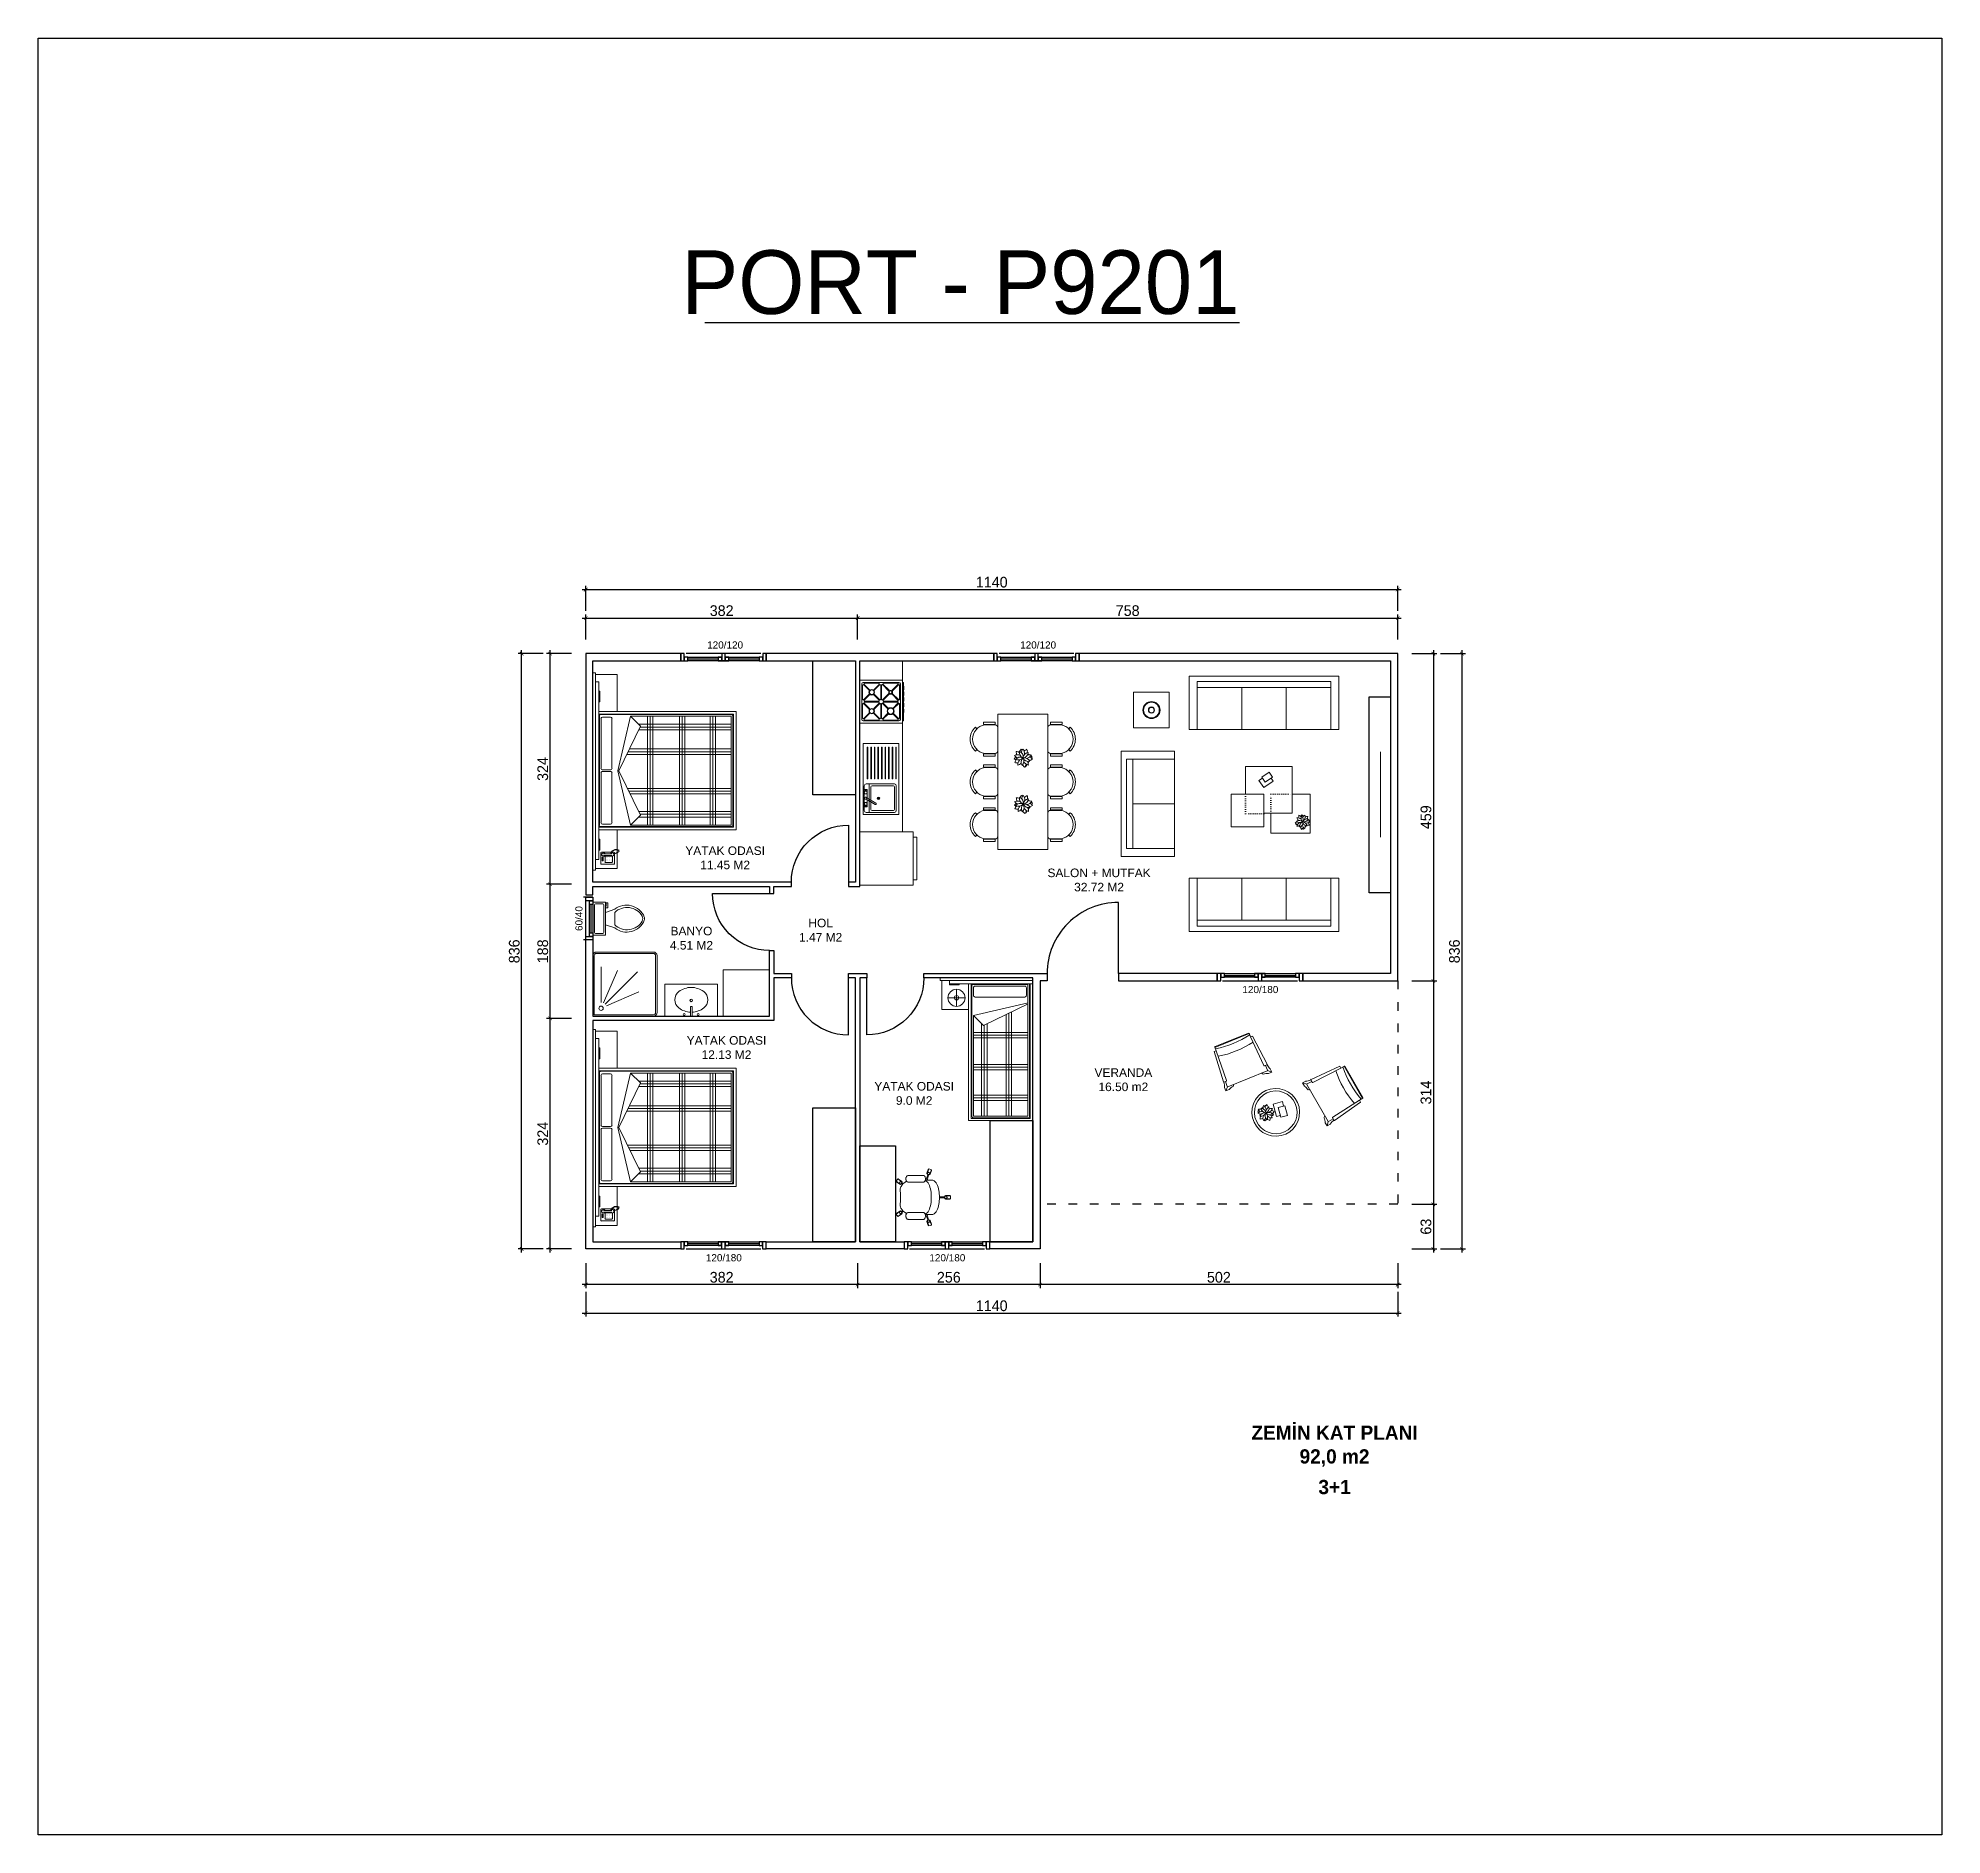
# Model space of a CAD drawing. Header units: inches. Extents: x 321 to 21697, y 7 to 6462.
# Drawn here: x 2993 to 5665, y 7 to 2529 of the extents above; entities that cross this region are included whole.
import ezdxf

# ---------------------------------------------------------------- set-up
doc = ezdxf.new("R2010")
doc.units = ezdxf.units.IN
doc.header["$MEASUREMENT"] = 0
doc.linetypes.add('ACAD_ISO03W100', pattern=[30, 12, -18])
doc.linetypes.add('DOT2', pattern=[3.175, 0, -3.175])
for name, color, linetype in [('DUVAR', 250, 'Continuous'), ('icolcu', 5, 'Continuous'), ('Pencere', 141, 'Continuous'), ('Veranda', 31, 'Continuous')]:
    doc.layers.add(name, color=color, linetype=linetype)
doc.layers.add('Kapı', color=154, linetype='Continuous', true_color=0x0c4697)
doc.layers.add('tefris', color=8, linetype='Continuous', lineweight=5)
doc.layers.add('tefriş', color=8, linetype='Continuous', lineweight=0)
doc.styles.add('DIŞ ÖLÇÜ', font='FRAMDCN.TTF', dxfattribs={"height": 15})
doc.styles.get("Standard").update_dxf_attribs({"font": 'arial.ttf'})
doc.dimstyles.new('YAZI STİLİ', dxfattribs={"dimscale": 0.5, "dimtxt": 15, "dimasz": 10, "dimexe": 10, "dimexo": 10, "dimgap": 5, "dimtad": 1, "dimdec": 0, "dimtxsty": 'DIŞ ÖLÇÜ', "dimblk": 'ARCHTICK', "dimcen": 2.5, "dimdle": 10, "dimadec": 0, "dimazin": 0, "dimtfac": 1, "dimtdec": 0, "dimtix": 1, "dimtmove": 0, "dimatfit": 3, "dimldrblk": 'ARCHTICK', "dimfxl": 60, "dimfxlon": 1, "dimlwd": -1, "dimlwe": -1, "dimarcsym": 0})

msp = doc.modelspace()

# ---------------------------------------------------------------- texts
at = {"color": 1, "insert": (2681.9, 2231.5), "char_height": 89.289, "attachment_point": 1}
msp.add_mtext_dynamic_manual_height_columns('\\pxqc;{\\fFranklin Gothic Medium Cond|b0|i0|c162|p34;PORT - P9201}', width=3211.538, gutter_width=18.6, heights=[687.6], dxfattribs=at)
at = {"attachment_point": 1}
for s, width, insert, char_height in [('120/120', 10, (3932.1, 1682.5), 10), ('120/120', 10, (4371.4, 1682.5), 10), ('\\pxqc;YATAK ODASI\\P11.45 M2', 128.364, (3893.2, 1394.7), 12), ('\\pxqc;SALON + MUTFAK\\P32.72 M2', 151.332, (4406.5, 1363.6), 12), ('\\pxqc;HOL\\P1.47 M2', 72.714, (4055.1, 1293.2), 12), ('\\pxqc;BANYO \\P4.51 M2', 71.827, (3874.2, 1281.9), 12), ('120/180', 10, (4683.3, 1198.8), 10), ('\\pxqc;YATAK ODASI\\P12.13 M2', 128.364, (3895.1, 1128.4), 12), ('\\pxqc;VERANDA\\P16.50 m2', 72.714, (4479.9, 1083.2), 12), ('\\pxqc;YATAK ODASI\\P9.0 M2', 128.364, (4158.5, 1064), 12), ('120/180', 10, (3930.3, 822.3), 10), ('120/180', 10, (4244, 822.3), 10), ('\\pxqc;{\\fFranklin Gothic Medium Cond|b1|i0|c162|p34;ZEMİN KAT PLANI \\P92,0 m2}', 496.116, (4564.6, 581.7), 20), ('\\pxqc;{\\fFranklin Gothic Medium Cond|b1|i0|c162|p34;\\C252;\\c9999763;3+1}', 496.116, (4564.6, 505.4), 20)]:
    msp.add_mtext_dynamic_manual_height_columns(s, width=width, gutter_width=12.5, heights=[0], dxfattribs=dict(at, insert=insert, char_height=char_height))
at = {"insert": (3747.2, 1270.2), "char_height": 10, "attachment_point": 1, "rotation": 90}
msp.add_mtext_dynamic_manual_height_columns('\\pxqc;60/40', width=46.527, gutter_width=12.5, heights=[0], dxfattribs=at)

# ---------------------------------------------------------------- blocks, each defined once
blk = doc.blocks.new('cıftlik')
at = {"layer": 'tefris'}
for p, q in [((-197.3, 223), (-201.1, 223)), ((-201.1, 223), (-201.1, -54)), ((-197.3, 223), (-197.3, -54)), ((-197.3, 220.8), (-167.1, 220.8)), ((-171.6, 214.6), (-189.1, 214.6)), ((-167.1, 220.8), (-167.1, 166.3)), ((-197.3, 207.9), (-192.8, 207.9)), ((-192.8, 207.9), (-192.8, -41.6)), ((-192.8, 194.7), (-191.3, 194.7)), ((-191.3, 194.7), (-191.3, 179.6)), ((-190.1, 213.7), (-190.1, 198.6)), ((-189.1, 197.6), (-171.6, 197.6)), ((-187.9, 209.8), (-187.9, 204.9)), ((-186.8, 209.8), (-187.9, 209.8)), ((-187.9, 204.9), (-186.8, 204.9)), ((-186.8, 204.9), (-186.8, 209.8)), ((-186.3, 202.2), (-174.3, 202.2)), ((-186.3, 199.8), (-174.3, 199.8)), ((-184.1, 211.1), (-184.1, 204)), ((-174.6, 212.1), (-183.2, 212.1)), ((-183.2, 203.1), (-174.6, 203.1)), ((-182.3, 209.8), (-182.3, 209.8)), ((-182.3, 207.6), (-182.3, 207.6)), ((-182.3, 205.3), (-182.3, 205.3)), ((-180, 209.8), (-180, 209.8)), ((-180, 207.6), (-180, 207.6)), ((-180, 205.3), (-180, 205.3)), ((-177.8, 209.8), (-177.8, 209.8)), ((-177.8, 207.6), (-177.8, 207.6)), ((-177.8, 205.3), (-177.8, 205.3)), ((-175.5, 209.8), (-175.5, 209.8)), ((-175.5, 207.6), (-175.5, 207.6)), ((-175.5, 205.3), (-175.5, 205.3)), ((-175, 197.4), (-174.5, 196)), ((-174, 196.9), (-173.6, 195.5)), ((-173.6, 204), (-173.6, 211.1)), ((-173.1, 196.4), (-172.6, 195)), ((-172.1, 196), (-171.6, 194.5)), ((-172, 200.2), (-169.2, 199.3)), ((-171.2, 195.5), (-170.7, 194)), ((-170.6, 198.6), (-170.6, 213.7)), ((-170.2, 195), (-169.7, 193.6)), ((-169.2, 195), (-168.8, 193.6)), ((-168.8, 199.8), (-168.3, 198.4)), ((-168.3, 195), (-167.8, 193.6)), ((-167.8, 199.3), (-167.3, 197.9)), ((-167.3, 195), (-166.8, 193.6)), ((-166.8, 198.8), (-166.4, 197.4)), ((-166.4, 195.5), (-165.9, 194)), ((-165.9, 198.4), (-165.4, 196.9)), ((-165.4, 196), (-164.9, 194.5)), ((-164.7, 197.1), (-164.2, 195.7)), ((-192.8, 179.6), (-191.3, 179.6)), ((0, 166.3), (-192.8, 166.3)), ((-3.8, 162.5), (-192.8, 162.5)), ((-6.8, 161.8), (-190.5, 161.8)), ((-3.8, 162.5), (-3.8, 3.8)), ((0, 166.3), (0, 0)), ((-192, 159.5), (-192, 6.8)), ((-189.7, 156.1), (-189.7, 86.4)), ((-176.5, 158.4), (-187.5, 158.4)), ((-174.3, 86.4), (-174.3, 156.1)), ((-148.3, 159.6), (-166.2, 83.4)), ((-134.3, 145.7), (-164.6, 83.4)), ((-148.3, 159.6), (-134.3, 145.7)), ((-6.9, 159.6), (-148.2, 159.6)), ((-6.9, 148.3), (-136.9, 148.3)), ((-6.9, 140.7), (-136.8, 140.7)), ((-6.9, 144.5), (-134.9, 144.5)), ((-124.7, 159.6), (-124.7, 6.9)), ((-120.9, 159.6), (-120.9, 6.9)), ((-117.1, 159.6), (-117.1, 6.9)), ((-79.6, 159.6), (-79.6, 6.9)), ((-75.9, 159.6), (-75.9, 6.9)), ((-72.1, 159.6), (-72.1, 6.9)), ((-36.5, 159.6), (-36.5, 6.9)), ((-32.8, 159.6), (-32.8, 6.9)), ((-29, 159.6), (-29, 6.9)), ((-6.9, 6.9), (-6.9, 159.6)), ((-4.5, 159.5), (-4.5, 6.8)), ((-6.9, 108.1), (-152.6, 108.1)), ((-6.9, 111.9), (-150.7, 111.9)), ((-6.9, 115.7), (-148.9, 115.7)), ((-187.5, 84.2), (-176.5, 84.2)), ((-187.5, 82.1), (-176.5, 82.1)), ((-166.2, 83.4), (-148.3, 6.9)), ((-164.6, 83.4), (-134.3, 20.8)), ((-189.7, 10.2), (-189.7, 79.9)), ((-174.3, 79.9), (-174.3, 10.2)), ((-6.9, 60.4), (-153.4, 60.4)), ((-6.9, 56.6), (-151.6, 56.6)), ((-6.9, 52.8), (-149.8, 52.8)), ((-3.8, 3.8), (-192.8, 3.8)), ((0, 0), (-192.8, 0)), ((-6.8, 4.5), (-190.5, 4.5)), ((-176.5, 8), (-187.5, 8)), ((-167.1, -51.7), (-167.1, 0)), ((-134.3, 20.8), (-148.2, 6.9)), ((-148.2, 6.9), (-6.9, 6.9)), ((-6.9, 18.2), (-136.9, 18.2)), ((-6.9, 25.8), (-136.8, 25.8)), ((-6.9, 22), (-134.9, 22)), ((-192.8, -13.2), (-191.3, -13.2)), ((-191.3, -28.4), (-191.3, -13.2)), ((-197.3, -41.6), (-192.8, -41.6)), ((-197.3, -51.7), (-167.1, -51.7)), ((-192.8, -28.4), (-191.3, -28.4)), ((-197.3, -54), (-201.1, -54))]:
    blk.add_line(p, q, dxfattribs=at)
for centre, radius, start, end in [((-189.1, 213.7), 0.945, 90, 180), ((-171.6, 213.7), 0.945, 0, 90), ((-189.1, 198.6), 0.945, 180, 270), ((-186.3, 201), 2.52, 28.4915, 331.5085), ((-183.2, 211.1), 0.945, 90, 180), ((-183.2, 204), 0.945, 180, 270), ((-174.3, 201), 2.52, 208.4915, 151.5085), ((-174.6, 211.1), 0.945, 0, 90), ((-174.6, 204), 0.945, 270, 0), ((-171.6, 198.6), 0.945, 270, 0), ((-190.4, 160.1), 1.73, 94.3404, 198.2795), ((-6.8, 159.5), 2.27, 0, 90), ((-187.5, 156.1), 2.27, 90, 180), ((-176.5, 156.1), 2.27, 0, 90), ((-187.5, 86.4), 2.27, 180, 270), ((-187.5, 79.9), 2.27, 90, 180), ((-176.5, 86.4), 2.27, 270, 0), ((-176.5, 79.9), 2.27, 0, 90), ((-190.4, 6.3), 1.73, 161.7205, 265.6596), ((-187.5, 10.2), 2.27, 180, 270), ((-176.5, 10.2), 2.27, 270, 0), ((-6.8, 6.8), 2.27, 270, 0)]:
    blk.add_arc(centre, radius, start, end, dxfattribs=at)
blk = doc.blocks.new('GFGFG')
at = {"layer": 'tefris', "linetype": 'Continuous'}
for p, q in [((48021.5, 12534), (47971.5, 12534)), ((47971.5, 12534), (47971.5, 12434)), ((48021.5, 12434), (48021.5, 12534)), ((47975.2, 12528.6), (47975.2, 12484)), ((47976, 12528.6), (47975.2, 12528.6)), ((47976, 12484), (47976, 12528.6)), ((47980.2, 12528.6), (47980.2, 12484)), ((47981, 12528.6), (47980.2, 12528.6)), ((47981, 12484), (47981, 12528.6)), ((47985.2, 12528.6), (47985.2, 12484)), ((47986, 12528.6), (47985.2, 12528.6)), ((47986, 12484), (47986, 12528.6)), ((47990.2, 12528.6), (47990.2, 12484)), ((47991, 12528.6), (47990.2, 12528.6)), ((47991, 12484), (47991, 12528.6)), ((47995.2, 12528.6), (47995.2, 12484)), ((47996, 12528.6), (47995.2, 12528.6)), ((47996, 12484), (47996, 12528.6)), ((48000.2, 12528.6), (48000.2, 12484)), ((48001, 12528.6), (48000.2, 12528.6)), ((48001, 12484), (48001, 12528.6)), ((48005.2, 12528.6), (48005.2, 12484)), ((48006, 12528.6), (48005.2, 12528.6)), ((48006, 12484), (48006, 12528.6)), ((48010.2, 12528.6), (48010.2, 12484)), ((48011, 12528.6), (48010.2, 12528.6)), ((48011, 12484), (48011, 12528.6)), ((48015.2, 12528.6), (48015.2, 12484)), ((48016, 12528.6), (48015.2, 12528.6)), ((48016, 12484), (48016, 12528.6)), ((47975.2, 12484), (47976, 12484)), ((47980.2, 12484), (47981, 12484)), ((47985.2, 12484), (47986, 12484)), ((47990.2, 12484), (47991, 12484)), ((47995.2, 12484), (47996, 12484)), ((48000.2, 12484), (48001, 12484)), ((48005.2, 12484), (48006, 12484)), ((48010.2, 12484), (48011, 12484)), ((48015.2, 12484), (48016, 12484)), ((47975.2, 12439.5), (47975.2, 12474.5)), ((47977.7, 12477), (48017.7, 12477)), ((47977.7, 12441.2), (47977.7, 12472.8)), ((47979.3, 12474.5), (48009.3, 12474.5)), ((48016.7, 12457.3), (48003.8, 12449.9)), ((48003.8, 12449.9), (48016.7, 12457.3)), ((48004.8, 12448.1), (48017.7, 12455.6)), ((48017.7, 12455.6), (48004.8, 12448.1)), ((48011, 12472.8), (48011, 12441.2)), ((48013.5, 12477), (48013.5, 12437)), ((48016.2, 12469), (48020.2, 12469)), ((48016.2, 12457), (48016.2, 12469)), ((48016.2, 12457), (48016.2, 12469)), ((48016.2, 12469), (48020.2, 12469)), ((48016.2, 12465.3), (48016.3, 12465.7)), ((48016.2, 12465), (48016.2, 12465.3)), ((48016.2, 12464.7), (48016.2, 12465)), ((48016.3, 12464.3), (48016.2, 12464.7)), ((48016.7, 12457.3), (48016.2, 12457)), ((48016.2, 12445), (48016.2, 12454.7)), ((48016.2, 12445), (48016.2, 12454.7)), ((48016.2, 12454.7), (48016.2, 12449)), ((48016.3, 12465.7), (48016.4, 12466)), ((48016.4, 12464), (48016.3, 12464.3)), ((48016.4, 12466), (48016.6, 12466.3)), ((48016.6, 12463.7), (48016.4, 12464)), ((48016.6, 12466.3), (48016.9, 12466.5)), ((48016.9, 12463.5), (48016.6, 12463.7)), ((48016.8, 12457.6), (48016.7, 12457.3)), ((48016.7, 12457.3), (48016.7, 12457)), ((48016.7, 12457), (48016.7, 12456.7)), ((48016.7, 12456.7), (48016.8, 12456.4)), ((48016.9, 12457.8), (48016.8, 12457.6)), ((48016.8, 12456.4), (48016.9, 12456.2)), ((48016.9, 12466.5), (48017.2, 12466.7)), ((48017.2, 12463.3), (48016.9, 12463.5)), ((48017.1, 12458.1), (48016.9, 12457.8)), ((48016.9, 12456.2), (48017.1, 12455.9)), ((48017.3, 12458.2), (48017.1, 12458.1)), ((48017.1, 12455.9), (48017.3, 12455.8)), ((48017.2, 12466.7), (48017.5, 12466.9)), ((48017.5, 12463.1), (48017.2, 12463.3)), ((48017.6, 12458.4), (48017.3, 12458.2)), ((48017.3, 12455.8), (48017.6, 12455.6)), ((48017.5, 12466.9), (48017.7, 12466.9)), ((48017.8, 12463), (48017.5, 12463.1)), ((48017.9, 12458.5), (48017.6, 12458.4)), ((48017.6, 12455.6), (48017.9, 12455.5)), ((48017.7, 12468), (48017.7, 12466.9)), ((48018.7, 12468), (48017.7, 12468)), ((48017.7, 12466.9), (48017.7, 12468)), ((48017.7, 12468), (48018.7, 12468)), ((48017.8, 12467), (48017.7, 12466.9)), ((48017.7, 12466.9), (48017.7, 12466.9)), ((48017.9, 12455.5), (48017.7, 12455.6)), ((48017.7, 12455.6), (48017.7, 12455.6)), ((48018.2, 12467), (48017.8, 12467)), ((48018.2, 12463), (48017.8, 12463)), ((48018.2, 12458.5), (48017.9, 12458.5)), ((48017.9, 12455.5), (48018.2, 12455.5)), ((48018.2, 12455.5), (48017.9, 12455.5)), ((48018.7, 12466.9), (48018.2, 12467)), ((48018.5, 12463), (48018.2, 12463)), ((48018.5, 12458.5), (48018.2, 12458.5)), ((48018.2, 12455.5), (48018.5, 12455.5)), ((48018.5, 12455.5), (48018.2, 12455.5)), ((48018.9, 12463.1), (48018.5, 12463)), ((48018.7, 12458.4), (48018.5, 12458.5)), ((48018.5, 12455.5), (48018.7, 12455.6)), ((48018.7, 12455.6), (48018.5, 12455.5)), ((48018.7, 12466.9), (48018.7, 12468)), ((48018.7, 12468), (48018.7, 12466.9)), ((48018.7, 12466.9), (48018.9, 12466.9)), ((48019.2, 12466.7), (48018.7, 12466.9)), ((48019, 12458.2), (48018.7, 12458.4)), ((48018.7, 12455.6), (48019, 12455.8)), ((48019, 12455.8), (48018.7, 12455.6)), ((48018.9, 12466.9), (48019.2, 12466.7)), ((48019.2, 12463.3), (48018.9, 12463.1)), ((48019.2, 12458.1), (48019, 12458.2)), ((48019, 12455.8), (48019.2, 12455.9)), ((48019.2, 12455.9), (48019, 12455.8)), ((48019.2, 12466.7), (48019.5, 12466.5)), ((48019.5, 12466.5), (48019.2, 12466.7)), ((48019.5, 12463.5), (48019.2, 12463.3)), ((48019.4, 12457.8), (48019.2, 12458.1)), ((48019.2, 12455.9), (48019.4, 12456.2)), ((48019.4, 12456.2), (48019.2, 12455.9)), ((48019.6, 12457.6), (48019.4, 12457.8)), ((48019.4, 12456.2), (48019.6, 12456.4)), ((48019.6, 12456.4), (48019.4, 12456.2)), ((48019.5, 12466.5), (48019.7, 12466.3)), ((48019.7, 12466.3), (48019.5, 12466.5)), ((48019.7, 12463.7), (48019.5, 12463.5)), ((48019.6, 12457.3), (48019.6, 12457.6)), ((48019.7, 12457), (48019.6, 12457.3)), ((48019.6, 12456.7), (48019.7, 12457)), ((48019.7, 12457), (48019.6, 12456.7)), ((48019.6, 12456.4), (48019.6, 12456.7)), ((48019.6, 12456.7), (48019.6, 12456.4)), ((48019.7, 12466.3), (48019.9, 12466)), ((48019.9, 12466), (48019.7, 12466.3)), ((48019.9, 12464), (48019.7, 12463.7)), ((48019.9, 12466), (48020, 12465.7)), ((48020, 12465.7), (48019.9, 12466)), ((48020, 12464.3), (48019.9, 12464)), ((48020, 12465.7), (48020.1, 12465.3)), ((48020.1, 12465.3), (48020, 12465.7)), ((48020.1, 12464.7), (48020, 12464.3)), ((48020.1, 12465.3), (48020.2, 12465)), ((48020.2, 12465), (48020.1, 12465.3)), ((48020.2, 12465), (48020.1, 12464.7)), ((48020.2, 12474.5), (48020.2, 12439.5)), ((48020.2, 12469), (48020.2, 12445)), ((48020.2, 12469), (48020.2, 12445)), ((48020.2, 12445), (48020.2, 12465)), ((47971.5, 12434), (48021.5, 12434)), ((48017.7, 12437), (47977.7, 12437)), ((48009.3, 12439.5), (47979.3, 12439.5)), ((48003.3, 12449.3), (48003.4, 12449.5)), ((48003.3, 12449), (48003.3, 12449.3)), ((48003.3, 12448.7), (48003.3, 12449)), ((48003.4, 12449.5), (48003.6, 12449.7)), ((48003.4, 12448.5), (48003.3, 12448.7)), ((48003.6, 12448.3), (48003.4, 12448.5)), ((48003.6, 12449.7), (48003.8, 12449.9)), ((48003.8, 12448.1), (48003.6, 12448.3)), ((48004.1, 12448), (48003.8, 12448.1)), ((48004.3, 12448), (48004.1, 12448)), ((48004.6, 12448), (48004.3, 12448)), ((48004.8, 12448.1), (48004.6, 12448)), ((48016.2, 12449.3), (48016.3, 12449.7)), ((48016.2, 12449), (48016.2, 12449.3)), ((48016.2, 12448.7), (48016.2, 12449)), ((48016.2, 12449), (48016.2, 12445)), ((48016.3, 12448.3), (48016.2, 12448.7)), ((48020.2, 12445), (48016.2, 12445)), ((48020.2, 12445), (48016.2, 12445)), ((48016.2, 12445), (48020.2, 12445)), ((48016.3, 12449.7), (48016.4, 12450)), ((48016.4, 12448), (48016.3, 12448.3)), ((48016.4, 12450), (48016.6, 12450.3)), ((48016.6, 12447.7), (48016.4, 12448)), ((48016.6, 12450.3), (48016.9, 12450.5)), ((48016.9, 12447.5), (48016.6, 12447.7)), ((48016.9, 12450.5), (48017.2, 12450.7)), ((48017.2, 12447.3), (48016.9, 12447.5)), ((48017.2, 12450.7), (48017.5, 12450.9)), ((48017.5, 12447.1), (48017.2, 12447.3)), ((48017.5, 12450.9), (48017.8, 12451)), ((48017.7, 12447.1), (48017.5, 12447.1)), ((48017.7, 12446), (48017.7, 12447.1)), ((48017.7, 12446), (48017.7, 12447.1)), ((48017.7, 12447.1), (48017.7, 12447.1)), ((48017.7, 12447.1), (48017.8, 12447)), ((48017.8, 12447), (48017.7, 12447.1)), ((48018.7, 12446), (48017.7, 12446)), ((48018.7, 12446), (48017.7, 12446)), ((48017.8, 12451), (48018.2, 12451)), ((48017.8, 12447), (48018.2, 12447)), ((48018.2, 12447), (48017.8, 12447)), ((48018.2, 12451), (48018.5, 12451)), ((48018.2, 12447), (48018.5, 12447)), ((48018.5, 12447), (48018.2, 12447)), ((48018.5, 12451), (48018.9, 12450.9)), ((48018.5, 12447), (48018.8, 12447.1)), ((48018.7, 12447.1), (48018.5, 12447)), ((48018.7, 12447.1), (48018.7, 12446)), ((48018.8, 12447.1), (48018.7, 12447.1)), ((48018.7, 12447.1), (48018.7, 12446)), ((48018.8, 12447.1), (48018.7, 12447.1)), ((48018.7, 12447.1), (48018.7, 12447.1)), ((48018.7, 12447.1), (48018.7, 12447.1)), ((48018.7, 12447.1), (48018.7, 12447.1)), ((48019.2, 12447.3), (48018.8, 12447.1)), ((48018.9, 12450.9), (48019.2, 12450.7)), ((48019.2, 12450.7), (48019.5, 12450.5)), ((48019.5, 12447.5), (48019.2, 12447.3)), ((48019.5, 12450.5), (48019.7, 12450.3)), ((48019.7, 12447.7), (48019.5, 12447.5)), ((48019.7, 12450.3), (48019.9, 12450)), ((48019.9, 12448), (48019.7, 12447.7)), ((48019.9, 12450), (48020, 12449.7)), ((48020, 12448.3), (48019.9, 12448)), ((48020, 12449.7), (48020.1, 12449.3)), ((48020.1, 12448.6), (48020, 12448.3)), ((48020.1, 12449.3), (48020.2, 12449)), ((48020.2, 12449), (48020.1, 12448.6))]:
    blk.add_line(p, q, dxfattribs=at)
at = {"layer": 'tefris'}
for p, q in [((48021.5, 12534), (48020.5, 12534)), ((47971.5, 12434), (47971.5, 12435))]:
    blk.add_line(p, q, dxfattribs=at)
at = {"layer": 'tefris', "linetype": 'Continuous'}
for centre, radius in [((48000.2, 12457), 1.67), ((47998.8, 12457), 0.195), ((47999.2, 12458), 0.195), ((47999.2, 12456), 0.195), ((48000.2, 12457), 1.1), ((48000.2, 12457), 0.833), ((48000.2, 12458.4), 0.195), ((48000.2, 12455.6), 0.195), ((48001.1, 12457.9), 0.195), ((48001.1, 12456), 0.195), ((48001.6, 12457), 0.195), ((48018.2, 12465), 2), ((48018.2, 12457), 1.5), ((48018.2, 12449), 2)]:
    blk.add_circle(centre, radius, dxfattribs=at)
for centre, radius, start, end in [((47977.7, 12474.5), 2.5, 90, 180), ((47979.3, 12472.8), 1.67, 90, 180), ((48009.3, 12472.8), 1.67, 0, 90), ((48017.7, 12474.5), 2.5, 0, 90), ((47977.7, 12439.5), 2.5, 180, 270), ((47979.3, 12441.2), 1.67, 180, 270), ((48004.3, 12449), 1, 120, 300), ((48009.3, 12441.2), 1.67, 270, 0), ((48017.7, 12439.5), 2.5, 270, 0)]:
    blk.add_arc(centre, radius, start, end, dxfattribs=at)
blk = doc.blocks.new('FGFG')
at = {"layer": 'tefris'}
for p, q in [((47964.5, 12615.7), (47964.5, 12610.7)), ((47966.5, 12615.7), (47964.5, 12615.7)), ((47965.4, 12621), (47964.9, 12620.5)), ((47964.9, 12620.5), (47964.9, 12615.7)), ((47966.5, 12621), (47965.4, 12621)), ((47965.5, 12615.7), (47965.5, 12610.7)), ((47966, 12615.7), (47966, 12610.7)), ((47966.5, 12623.5), (47967, 12624)), ((47966.5, 12623.5), (47966.5, 12564.5)), ((48026, 12624), (47967, 12624)), ((47969.5, 12619), (47969.5, 12569)), ((47970.5, 12616.9), (47970.5, 12597.6)), ((48021.5, 12621), (47971.5, 12621)), ((47972.2, 12617.6), (47980.4, 12609.4)), ((47972.9, 12618.3), (47981.1, 12610.1)), ((47992.9, 12620), (47973.6, 12620)), ((47993.6, 12618.3), (47985.4, 12610.1)), ((47994.3, 12617.6), (47986.1, 12609.4)), ((47996, 12616.9), (47996, 12597.6)), ((47997, 12616.9), (47997, 12597.6)), ((48006.2, 12610.1), (47998.7, 12617.6)), ((48006.9, 12610.8), (47999.4, 12618.3)), ((48019.4, 12620), (48000.1, 12620)), ((48020.1, 12618.3), (48012.6, 12610.8)), ((48020.8, 12617.6), (48013.3, 12610.1)), ((48022.5, 12616.9), (48022.5, 12597.6)), ((48023.5, 12619), (48023.5, 12569)), ((48026.5, 12623.5), (48026, 12624)), ((48026.5, 12623.5), (48026.5, 12564.5)), ((47966.5, 12610.7), (47964.5, 12610.7)), ((47964.5, 12607.7), (47964.5, 12602.7)), ((47966.5, 12607.7), (47964.5, 12607.7)), ((47966.5, 12602.7), (47964.5, 12602.7)), ((47966.5, 12599.7), (47964.5, 12599.7)), ((47964.5, 12599.7), (47964.5, 12594.7)), ((47966.5, 12594.7), (47964.5, 12594.7)), ((47966.5, 12591.7), (47964.5, 12591.7)), ((47964.5, 12591.7), (47964.5, 12586.7)), ((47966.5, 12586.7), (47964.5, 12586.7)), ((47964.9, 12610.7), (47964.9, 12607.7)), ((47964.9, 12602.7), (47964.9, 12599.7)), ((47964.9, 12594.7), (47964.9, 12591.7)), ((47964.9, 12586.7), (47964.9, 12583.7)), ((47965.5, 12607.7), (47965.5, 12602.7)), ((47965.5, 12599.7), (47965.5, 12594.7)), ((47965.5, 12591.7), (47965.5, 12586.7)), ((47966, 12607.7), (47966, 12602.7)), ((47966, 12599.7), (47966, 12594.7)), ((47966, 12591.7), (47966, 12586.7)), ((47970.5, 12590.4), (47970.5, 12571.1)), ((47980.4, 12605.1), (47972.2, 12596.9)), ((47972.2, 12591.1), (47979, 12584.3)), ((47981.1, 12604.4), (47972.9, 12596.2)), ((47972.9, 12591.8), (47979.7, 12585)), ((47992.9, 12594.5), (47973.6, 12594.5)), ((47992.9, 12593.5), (47973.6, 12593.5)), ((47979.7, 12585), (47979, 12584.3)), ((47981.1, 12610.1), (47980.4, 12609.4)), ((47980.4, 12605.1), (47981.1, 12604.4)), ((47985.4, 12610.1), (47986.1, 12609.4)), ((47986.1, 12605.1), (47985.4, 12604.4)), ((47985.4, 12604.4), (47993.6, 12596.2)), ((47986.1, 12605.1), (47994.3, 12596.9)), ((47993.6, 12591.8), (47986.8, 12585)), ((47986.8, 12585), (47987.5, 12584.3)), ((47994.3, 12591.1), (47987.5, 12584.3)), ((47996, 12590.4), (47996, 12571.1)), ((47997, 12590.4), (47997, 12571.1)), ((48006.2, 12604.4), (47998.7, 12596.9)), ((47998.7, 12591.1), (48006.2, 12583.6)), ((48006.9, 12603.7), (47999.4, 12596.2)), ((47999.4, 12591.8), (48006.9, 12584.3)), ((48019.4, 12594.5), (48000.1, 12594.5)), ((48019.4, 12593.5), (48000.1, 12593.5)), ((48006.9, 12610.8), (48006.2, 12610.1)), ((48006.9, 12603.7), (48006.2, 12604.4)), ((48013.3, 12610.1), (48012.6, 12610.8)), ((48013.3, 12604.4), (48012.6, 12603.7)), ((48020.1, 12596.2), (48012.6, 12603.7)), ((48012.6, 12584.3), (48020.1, 12591.8)), ((48020.8, 12596.9), (48013.3, 12604.4)), ((48013.3, 12583.6), (48020.8, 12591.1)), ((48022.5, 12590.4), (48022.5, 12571.1)), ((47966.5, 12583.7), (47964.5, 12583.7)), ((47964.5, 12583.7), (47964.5, 12578.7)), ((47966.5, 12578.7), (47964.5, 12578.7)), ((47964.9, 12578.7), (47964.9, 12567.5)), ((47964.9, 12567.5), (47965.4, 12567)), ((47966.5, 12574.2), (47965.4, 12574.2)), ((47965.4, 12574.2), (47965.4, 12572.2)), ((47966.5, 12572.2), (47965.4, 12572.2)), ((47966.5, 12567), (47965.4, 12567)), ((47965.5, 12583.7), (47965.5, 12578.7)), ((47966, 12583.7), (47966, 12578.7)), ((47967, 12564), (47966.5, 12564.5)), ((48026, 12564), (47967, 12564)), ((48021.5, 12567), (47971.5, 12567)), ((47979, 12577.2), (47972.2, 12570.4)), ((47979.7, 12576.5), (47972.9, 12569.7)), ((47992.9, 12568), (47973.6, 12568)), ((47979, 12577.2), (47979.7, 12576.5)), ((47987.5, 12577.2), (47986.8, 12576.5)), ((47986.8, 12576.5), (47993.6, 12569.7)), ((47987.5, 12577.2), (47994.3, 12570.4)), ((47998.7, 12570.4), (48006.2, 12577.9)), ((47999.4, 12569.7), (48006.9, 12577.2)), ((48019.4, 12568), (48000.1, 12568)), ((48006.2, 12583.6), (48006.9, 12584.3)), ((48006.2, 12577.9), (48006.9, 12577.2)), ((48012.6, 12584.3), (48013.3, 12583.6)), ((48012.6, 12577.2), (48013.3, 12577.9)), ((48012.6, 12577.2), (48020.1, 12569.7)), ((48013.3, 12577.9), (48020.8, 12570.4)), ((48026.5, 12564.5), (48026, 12564))]:
    blk.add_line(p, q, dxfattribs=at)
for centre, radius in [((47983.2, 12580.7), 4.88), ((47983.2, 12580.7), 4.28), ((47983.2, 12607.2), 2.64), ((47983.2, 12607.2), 2.04), ((48009.7, 12607.2), 3.89), ((48009.7, 12607.2), 3.29), ((48009.7, 12580.7), 3.76), ((48009.7, 12580.7), 3.16)]:
    blk.add_circle(centre, radius, dxfattribs=at)
for centre, radius, start, end in [((47971.5, 12619), 2, 90, 180), ((47971.5, 12616.9), 1, 45, 180), ((47973.6, 12619), 1, 90, 225), ((47992.9, 12619), 1, 315, 90), ((47995, 12616.9), 1, 0, 135), ((47998, 12616.9), 1, 45, 180), ((48000.1, 12619), 1, 90, 225), ((48019.4, 12619), 1, 315, 90), ((48021.5, 12616.9), 1, 0, 135), ((48021.5, 12619), 2, 0, 90), ((47971.5, 12597.6), 1, 180, 315), ((47971.5, 12590.4), 1, 45, 180), ((47973.6, 12595.5), 1, 135, 270), ((47973.6, 12592.5), 1, 90, 225), ((47992.9, 12595.5), 1, 270, 45), ((47992.9, 12592.5), 1, 315, 90), ((47995, 12597.6), 1, 225, 0), ((47995, 12590.4), 1, 0, 135), ((47998, 12597.6), 1, 180, 315), ((47998, 12590.4), 1, 45, 180), ((48000.1, 12595.5), 1, 135, 270), ((48000.1, 12592.5), 1, 90, 225), ((48019.4, 12595.5), 1, 270, 45), ((48019.4, 12592.5), 1, 315, 90), ((48021.5, 12597.6), 1, 225, 0), ((48021.5, 12590.4), 1, 0, 135), ((47971.5, 12569), 2, 180, 270), ((47971.5, 12571.1), 1, 180, 315), ((47973.6, 12569), 1, 135, 270), ((47992.9, 12569), 1, 270, 45), ((47995, 12571.1), 1, 225, 0), ((47998, 12571.1), 1, 180, 315), ((48000.1, 12569), 1, 135, 270), ((48019.4, 12569), 1, 270, 45), ((48021.5, 12571.1), 1, 225, 0), ((48021.5, 12569), 2, 270, 0)]:
    blk.add_arc(centre, radius, start, end, dxfattribs=at)
blk = doc.blocks.new('tyhtyhtyhyuj')
blk.add_lwpolyline([(65496.4, -18534.5), (65491.4, -18534.5), (65491.4, -18474.5), (65496.4, -18474.5)])
blk.add_lwpolyline([(65496.4, -18542), (65571.4, -18542), (65571.4, -18467), (65496.4, -18467)], close=True)
blk = doc.blocks.new('tekks')
at = {"layer": 'tefris'}
for p, q in [((-24.6, 81), (-24.6, -49)), ((-20.8, 81), (-20.8, -49)), ((-16.2, 81), (-16.2, -36.2)), ((-15.5, 74), (-15.5, -2.4)), ((10.4, 74.2), (28.3, -2.3)), ((12, 74.2), (42.2, 11.6)), ((51.8, 74), (51.8, -2.3)), ((55.6, 74), (55.6, -2.3)), ((59.4, 74), (59.4, -2.3)), ((96.9, 74), (96.9, -2.3)), ((100.7, 74), (100.7, -2.3)), ((104.5, 74), (104.5, -2.3)), ((140, 74), (140, -2.3)), ((143.8, 74), (143.8, -2.3)), ((147.6, 74), (147.6, -2.3)), ((169.7, 51.2), (23.1, 51.2)), ((169.7, 47.4), (24.9, 47.4)), ((169.7, 43.6), (26.7, 43.6)), ((42.2, 11.6), (28.3, -2.3)), ((169.7, 9.1), (39.6, 9.1)), ((169.7, 16.6), (39.8, 16.6)), ((169.7, 12.8), (41.6, 12.8)), ((-16.2, -22.4), (-14.7, -22.4)), ((-14.7, -36.2), (-14.7, -22.4)), ((-20.8, -49), (-24.6, -49)), ((-20.8, -36.2), (-16.2, -36.2)), ((-16.2, -36.2), (-14.7, -36.2))]:
    blk.add_line(p, q, dxfattribs=at)
for points in [[(175.4, -9.2), (175.4, 81), (-24.6, 81)], [(-16.2, -5.4), (172.8, -5.4), (172.8, 77), (-16.2, 77)], [(28.3, -2.3), (169.7, -2.3), (169.7, 74), (-16.2, 74)], [(-20.8, -46.7), (19.5, -46.7), (19.5, -9.2)], [(-16.2, -9.2), (175.4, -9.2)], [(3.3, -26.2), (-8.7, -26.2)], [(3.3, -26.2), (3.3, -14.2)], [(3.3, -26.2), (3.3, -38.2)], [(3.3, -26.2), (15.3, -26.2)]]:
    blk.add_lwpolyline(points, dxfattribs=at)
blk.add_lwpolyline([(-14, -4.6), (169.7, -4.6, 0.414214), (172, -2.4), (172, 74, 0.414214), (169.7, 76.3), (-16.2, 76.3)], format="xyb", dxfattribs=at)
blk.add_lwpolyline([(0, 71.9, -0.414214), (2.3, 69.7), (2.3, 0, -0.414214), (0, -2.3), (-10.9, -2.3, -0.414214), (-13.2, 0), (-13.2, 69.7, -0.414214), (-10.9, 71.9)], format="xyb", close=True, dxfattribs=at)
for radius in [12, 3]:
    blk.add_circle((3.3, -26.2), radius, dxfattribs=at)
blk.add_arc((-13.8, -2.9), 1.73, 161.7205, 265.6596, dxfattribs=at)
blk = doc.blocks.new('fewfe-flat-1')
at = {"layer": 'tefriş'}
for p, q in [((-19.5, 20.3), (-19.5, -20.3)), ((6.2, 30), (-14.8, 30)), ((-14.8, 30), (-14.8, 26)), ((-14.8, 26), (6.2, 26)), ((3.5, 25.3), (-14.5, 25.3)), ((6.2, 26), (6.2, 30)), ((17.7, 18.4), (20.3, 21.1)), ((-14.8, -26), (6.2, -26)), ((-14.8, -30), (-14.8, -26)), ((6.2, -30), (-14.8, -30)), ((-14.5, -25.3), (-7.9, -25.3)), ((-7.9, -25.3), (3.5, -25.3)), ((6.2, -26), (6.2, -30)), ((17.7, -18.4), (20.3, -21.1))]:
    blk.add_line(p, q, dxfattribs=at)
for centre, radius, start, end in [((-14.5, 20.3), 5, 90, 180), ((0, 0), 25.5, 277.8799, 82.1201), ((0.9, 0), 28.6, 312.6634, 47.3366), ((-14.5, -20.3), 5, 180, 270)]:
    blk.add_arc(centre, radius, start, end, dxfattribs=at)
blk = doc.blocks.new('saksı masa')
at = {"lineweight": 0, "elevation": 51}
for points in [[(42694.8, -80314.2), (42694.8, -80310.9), (42697.5, -80310.9)], [(42704.7, -80310.9), (42705.4, -80310.9)], [(42707.5, -80310.9), (42707.7, -80310.9)], [(42711.4, -80310.9), (42711.8, -80310.9), (42711.8, -80314.1)], [(42711.8, -80316.5), (42711.8, -80319.2)], [(42694.8, -80321.8), (42694.8, -80321.2)], [(42696.5, -80325.8), (42694.8, -80325.8), (42694.8, -80322.4)], [(42706.8, -80325.8), (42705.2, -80325.8)], [(42711.8, -80323.9), (42711.8, -80325.8), (42709.5, -80325.8)], [(42711.8, -80319.9), (42711.8, -80320.9)]]:
    blk.add_lwpolyline(points, dxfattribs=at)
at = {"linetype": 'ByBlock', "lineweight": 0}
for centre, radius, start, end in [((42700.1, -80327.2, 51), 11.6, 118.6486, 139.7895), ((42695.4, -80323.5, 51), 9.31, 78.5069, 108.8699), ((42699.7, -80310.2, 51), 8.58, 211.3987, 260.8676), ((42701.5, -80325.9, 51), 7.91, 79.4841, 153.2239), ((42696.3, -80315.3, 51), 7.29, 255.7527, 336.9553), ((42703.6, -80310.8, 51), 7.29, 183.7527, 264.9553), ((42695.1, -80319.1, 51), 7.91, 7.4841, 81.2239), ((42704.6, -80309.9, 51), 7.21, 160.7524, 194.4914), ((42693.4, -80318.2, 51), 11.6, 46.6486, 67.7895), ((42709.5, -80312.5, 51), 8.58, 139.3987, 188.8676), ((42709.9, -80321.9, 51), 7.91, 151.4841, 225.2239), ((42710.1, -80316.5, 51), 7.29, 111.7527, 192.9553), ((42695.5, -80312.5, 51), 9.31, 6.5068, 36.8699), ((42699.6, -80311, 51), 7.91, 295.4841, 9.2239), ((42706.7, -80324.4, 51), 7.29, 39.7527, 120.9553), ((42708.7, -80312.7, 51), 7.91, 223.4841, 297.2239), ((42698.2, -80323.6, 51), 7.29, 327.7527, 48.9553), ((42710.3, -80322.6, 51), 8.58, 67.3987, 116.8676), ((42711.3, -80317.1, 51), 7.21, 88.7524, 122.4914), ((42706, -80309.3, 51), 9.31, 294.5068, 324.8699), ((42700, -80309, 51), 11.6, 334.6486, 355.7895), ((42695.6, -80314, 51), 7.21, 232.7524, 266.4914), ((42705.7, -80327, 51), 9.31, 150.5068, 180.8699), ((42694.4, -80318.8, 51), 8.58, 283.3987, 332.8676), ((42710.7, -80323.7, 51), 11.6, 190.6486, 211.7895), ((42696.8, -80323.8, 51), 7.21, 304.7524, 338.4914), ((42712.3, -80318.3, 51), 9.31, 222.5069, 252.8699), ((42701, -80326.5, 51), 8.58, 355.3987, 44.8676), ((42710.7, -80312.4, 51), 11.6, 262.6486, 283.7895), ((42706.5, -80325.7, 51), 7.21, 16.7524, 50.4914)]:
    blk.add_arc(centre, radius, start, end, dxfattribs=at)
blk = doc.blocks.new('RHHY')
at = {"layer": 'tefris'}
blk.add_line((47318, 12809), (47318, 12809), dxfattribs=at)
blk.add_lwpolyline([(47263, 12739), (47263, 12809), (47453, 12809), (47453, 12739)], close=True, dxfattribs=at)
at = {"layer": 'tefris', "yscale": 0.7920000000000001, "zscale": 0.7920000000000001}
for p, xscale, rotation in [((47298, 12824.4), 0.7920000000000001, 90), ((47358, 12824.4), 0.7920000000000001, 90), ((47418, 12824.4), -0.7920000000000001, 270), ((47298, 12723.5), -0.7920000000000001, 90), ((47358, 12723.5), -0.7920000000000001, 90), ((47418, 12723.5), 0.7920000000000001, 270)]:
    blk.add_blockref('fewfe-flat-1', p, dxfattribs=dict(at, xscale=xscale, rotation=rotation))
at = {"layer": 'tefris', "lineweight": 0, "xscale": -1.124734558589225, "yscale": 1.124734558589225, "zscale": 1.124734558589225, "rotation": 54.92797529357883}
for p in [(990.5, 103990.1, -57.4), (1055.4, 103990.4, -57.4)]:
    blk.add_blockref('saksı masa', p, dxfattribs=at)
blk = doc.blocks.new('ışopş')
at = {"layer": 'tefris'}
blk.add_lwpolyline([(49213.4, 8727.7), (49213.4, 8677.7), (49263.4, 8677.7), (49263.4, 8727.7)], close=True, dxfattribs=at)
at = {"layer": 'tefris', "linetype": 'DOT2'}
for points in [[(49233.4, 8677.7), (49233.4, 8705.7), (49263.4, 8705.7)], [(49234.2, 8666.5), (49263.4, 8666.5), (49263.4, 8633.7)]]:
    blk.add_lwpolyline(points, dxfattribs=at)
at = {"layer": 'tefris'}
for points in [[(49234.2, 8677.7), (49234.2, 8633.7), (49306.2, 8633.7), (49306.2, 8705.7), (49263.4, 8705.7)], [(49234.2, 8666.5), (49203.4, 8666.5), (49203.4, 8606.5), (49263.4, 8606.5), (49263.4, 8633.7)]]:
    blk.add_lwpolyline(points, dxfattribs=at)
at = {"layer": 'tefris', "lineweight": 0}
blk.add_lwpolyline([(49288.1, 8666.2), (49283.5, 8663.1), (49273.6, 8677.6), (49284.5, 8685), (49288.2, 8679.7)], dxfattribs=at)
blk.add_lwpolyline([(49281.8, 8675.4), (49289.5, 8680.6), (49297.2, 8669.3), (49289.5, 8664.1)], close=True, dxfattribs=at)
at = {"layer": 'tefris', "lineweight": 0, "xscale": -0.9780682490391956, "yscale": 0.9780682490391956, "zscale": 0.9780682490391956, "rotation": 324.9279752935788}
blk.add_blockref('saksı masa', (128542.8, 48911.8, -49.9), dxfattribs=at)
blk = doc.blocks.new('TTT')
at = {"layer": 'tefriş'}
for p, q in [((47306.7, 12519), (47306.7, 12594)), ((47306.7, 12594), (47454.2, 12594)), ((47318, 12586.5), (47443, 12586.5)), ((47318, 12519), (47318, 12586.5)), ((47443, 12586.5), (47443, 12519)), ((47454.2, 12594), (47454.2, 12519)), ((47318, 12577.7), (47443, 12577.7)), ((47380.5, 12577.7), (47380.5, 12519)), ((47443, 12577.7), (47443, 12519)), ((47443, 12519), (47306.7, 12519)), ((47454.2, 12519), (47443, 12519))]:
    blk.add_line(p, q, dxfattribs=at)
blk = doc.blocks.new('222')
at = {"layer": 'tefris'}
blk.add_lwpolyline([(47232.7, 12534), (47232.7, 12584), (47282.7, 12584), (47282.7, 12534), (47232.7, 12534)], dxfattribs=at)
for radius in [12, 11, 4.35, 3.85]:
    blk.add_circle((47257.7, 12558.7), radius, dxfattribs=at)
blk = doc.blocks.new('UUYJU')
at = {"layer": 'tefris'}
for p, q in [((47564.7, 13170.8), (47555.9, 13170.8)), ((47569.1, 13158.7), (47582.2, 13163.1)), ((47582.2, 13158.7), (47582.2, 13141.2)), ((47569.1, 13141.2), (47582.2, 13136.8)), ((47569.1, 13134.6), (47572.3, 13134.6)), ((47570.2, 13132.4), (47569.1, 13132.4)), ((47570.2, 13128), (47570.2, 13132.4)), ((47572.3, 13128), (47570.2, 13128)), ((47572.3, 13134.6), (47572.3, 13128))]:
    blk.add_line(p, q, dxfattribs=at)
blk.add_lwpolyline([(47569.1, 13173), (47551.5, 13173), (47551.5, 13126.9), (47569.1, 13126.9)], close=True, dxfattribs=at)
for points in [[(47553.7, 13168.6), (47553.7, 13131.3)], [(47566.9, 13131.3), (47566.9, 13168.6)], [(47555.9, 13129.1), (47564.7, 13129.1)]]:
    blk.add_lwpolyline(points, dxfattribs=at)
for centre, radius, start, end in [((47555.6, 13168.9), 1.94, 81.8699, 188.1301), ((47564.9, 13168.9), 1.94, 351.8699, 98.1301), ((47598.9, 13142.2), 26.7, 22.0285, 128.5307), ((47599.4, 13140.7), 24.9, 31.053, 133.6321), ((47598.9, 13157.7), 26.7, 231.4691, 337.9715), ((47599.4, 13159.2), 24.9, 226.3678, 328.9469), ((47612.7, 13149.9), 8.78, 335.7319, 24.2682), ((47615.2, 13149.9), 8.78, 344.8606, 15.1395), ((47555.6, 13131), 1.94, 171.8699, 278.1301), ((47564.9, 13131), 1.94, 261.8699, 8.1301)]:
    blk.add_arc(centre, radius, start, end, dxfattribs=at)
blk = doc.blocks.new('IKYIK')
at = {"layer": 'tefris'}
for points in [[(47551.5, 13111.9), (47551.5, 13037.9), (47596.5, 13037.9), (47596.5, 13111.9)], [(47551.5, 13076), (47565.2, 13076), (47565.2, 13073.8), (47551.5, 13073.8)]]:
    blk.add_lwpolyline(points, close=True, dxfattribs=at)
blk.add_lwpolyline([(47557.2, 13073.8, 0.154394), (47563.1, 13057.6, 0.232963), (47574.6, 13051.9, 0.232963), (47586.1, 13057.6, 0.165299), (47592, 13075, 0.165299), (47586.1, 13092.4, 0.232963), (47574.6, 13098.1, 0.232963), (47563.1, 13092.4, 0.155826), (47557.2, 13076.1)], format="xyb", dxfattribs=at)
for centre, radius in [((47554.1, 13084.8), 1.35), ((47554.1, 13064.9), 1.35), ((47573.7, 13074.9), 1.77)]:
    blk.add_circle(centre, radius, dxfattribs=at)
blk = doc.blocks.new('ty51h5tyht')
at = {"layer": 'tefris'}
for points in [[(1410, 1802.4), (1490, 1802.4, -0.414214), (1495, 1797.4), (1495, 1712.4), (1410, 1712.4, -0.414214), (1405, 1717.4), (1405, 1797.4, -0.414214)], [(1410, 1800.4), (1490, 1800.4, -0.414214), (1493, 1797.4), (1493, 1714.4), (1410, 1714.4, -0.414214), (1407, 1717.4), (1407, 1797.4, -0.414214)]]:
    blk.add_lwpolyline(points, format="xyb", close=True, dxfattribs=at)
for points in [[(1478, 1729.8), (1432.8, 1775.1)], [(1480.6, 1731.6), (1460.9, 1776.8)], [(1476.3, 1727.3), (1431.1, 1746.9)], [(1475.6, 1723.9), (1425.7, 1723.9)]]:
    blk.add_lwpolyline(points, dxfattribs=at)
blk.add_circle((1483.9, 1723.9), 3.03, dxfattribs=at)
blk = doc.blocks.new('FGFGER')
at = {"layer": 'tefris', "linetype": 'Continuous'}
for p, q in [((47223, 12492.7), (47290.5, 12492.7)), ((47223, 12305.2), (47223, 12492.7)), ((47231.7, 12305.2), (47231.7, 12492.7)), ((47231.7, 12430.2), (47290.5, 12430.2)), ((47231.7, 12367.7), (47290.5, 12367.7)), ((47290.5, 12305.2), (47223, 12305.2))]:
    blk.add_line(p, q, dxfattribs=at)
blk.add_lwpolyline([(47290.5, 12294), (47215.5, 12294), (47215.5, 12504), (47290.5, 12504)], close=True, dxfattribs=at)
blk = doc.blocks.new('sdkg')
at = {"lineweight": 0}
blk.add_lwpolyline([(-25200.4, 766.3), (-25206, 765), (-25210.2, 782.6), (-25196.9, 785.8), (-25195.4, 779.3)], dxfattribs=at)
blk.add_lwpolyline([(-25203.1, 777.5), (-25193.7, 779.7), (-25190.4, 766), (-25199.8, 763.7)], close=True, dxfattribs=at)
for major_axis in [(23.7, -23.7), (21.2, -21.2)]:
    blk.add_ellipse((-25206.7, 770.8), major_axis=major_axis, ratio=1, start_param=0.785398, end_param=7.068583, dxfattribs=at)
at = {"lineweight": 0, "xscale": -1, "rotation": 304.2121771615189}
blk.add_blockref('saksı masa', (65209.5, 10616.1, -51), dxfattribs=at)
blk = doc.blocks.new('htyjyu')
at = {"layer": 'tefris', "extrusion": (0, 0, -1)}
for p, q in [((54762.7, -18332.5), (54764, -18327.2)), ((54762.7, -18332.5), (54764, -18327.2)), ((54814.4, -18340.1), (54763.9, -18327.6)), ((54814.4, -18340.1), (54763.9, -18327.6)), ((54814, -18339), (54764.7, -18326.8)), ((54814, -18339), (54764.7, -18326.8)), ((54759.8, -18331.7), (54745.1, -18373.8)), ((54759.8, -18331.7), (54745.1, -18373.8)), ((54762.7, -18332.5), (54749.9, -18375)), ((54762.7, -18332.5), (54749.9, -18375)), ((54762.7, -18332.5), (54759.8, -18331.7)), ((54762.7, -18332.5), (54759.8, -18331.7)), ((54813.2, -18345), (54804.6, -18388.6)), ((54813.2, -18345), (54804.6, -18388.6)), ((54816.1, -18345.7), (54809.5, -18389.8)), ((54816.1, -18345.7), (54809.5, -18389.8)), ((54813.2, -18345), (54814.5, -18339.7)), ((54813.2, -18345), (54814.5, -18339.7)), ((54813.2, -18345), (54816.1, -18345.7)), ((54813.2, -18345), (54816.1, -18345.7)), ((54740.4, -18385.9), (54741.7, -18381)), ((54740.4, -18385.9), (54741.7, -18381)), ((54745.8, -18382.7), (54740.4, -18385.9)), ((54745.8, -18382.7), (54740.4, -18385.9)), ((54745.5, -18374.5), (54749.1, -18375.5)), ((54745.5, -18374.5), (54749.1, -18375.5)), ((54747.9, -18375.1), (54745.8, -18382.2)), ((54747.9, -18375.1), (54745.8, -18382.2)), ((54740.4, -18385.9), (54745.4, -18387.1)), ((54740.4, -18385.9), (54745.4, -18387.1)), ((54746.2, -18383), (54804.2, -18397.4)), ((54746.2, -18383), (54804.2, -18397.4)), ((54807.9, -18402.7), (54802.9, -18401.4)), ((54807.9, -18402.7), (54802.9, -18401.4)), ((54804.6, -18397.3), (54807.9, -18402.7)), ((54804.6, -18397.3), (54807.9, -18402.7)), ((54806.3, -18389.7), (54804.9, -18396.9)), ((54806.3, -18389.7), (54804.9, -18396.9)), ((54808.7, -18390.2), (54805.1, -18389.3)), ((54808.7, -18390.2), (54805.1, -18389.3)), ((54807.9, -18402.7), (54809.1, -18397.7)), ((54807.9, -18402.7), (54809.1, -18397.7))]:
    blk.add_line(p, q, dxfattribs=at)
for centre, radius, start, end in [((-54764.6, -18327.4), 0.6, 13.9411, 103.9411), ((-54764.6, -18327.4), 0.6, 13.9411, 103.9411), ((-54817.4, -18220.1), 133.1, 272.4963, 295.386), ((-54817.4, -18220.1), 133.1, 272.4963, 295.386), ((-54820.1, -18209.1), 133.1, 272.6771, 295.2052), ((-54820.1, -18209.1), 133.1, 272.6771, 295.2052), ((-54813.9, -18339.6), 0.6, 103.9411, 193.9411), ((-54813.9, -18339.6), 0.6, 103.9411, 193.9411), ((-54731.5, -18371), 14.2, 194.4186, 224.6581), ((-54731.5, -18371), 14.2, 194.4186, 224.6581), ((-54745.6, -18374), 0.6, 283.9411, 19.3264), ((-54745.6, -18374), 0.6, 283.9411, 19.3264), ((-54746.3, -18382.4), 0.6, 283.9411, 16.7935), ((-54746.3, -18382.4), 0.6, 283.9411, 16.7935), ((-54749.3, -18374.9), 0.6, 196.7935, 283.9411), ((-54749.3, -18374.9), 0.6, 196.7935, 283.9411), ((-54749.5, -18400.8), 14.2, 73.2242, 103.4637), ((-54749.5, -18400.8), 14.2, 73.2242, 103.4637), ((-54755.5, -18388), 2.91, 21.9736, 79.7332), ((-54755.5, -18388), 2.91, 21.9736, 79.7332), ((-54793.6, -18397.5), 2.91, 128.1491, 185.9086), ((-54793.6, -18397.5), 2.91, 128.1491, 185.9086), ((-54792.9, -18411.6), 14.2, 104.4186, 134.6581), ((-54792.9, -18411.6), 14.2, 104.4186, 134.6581), ((-54804.3, -18396.8), 0.6, 191.0888, 283.9411), ((-54804.3, -18396.8), 0.6, 191.0888, 283.9411), ((-54805.2, -18388.8), 0.6, 283.9411, 11.0888), ((-54805.2, -18388.8), 0.6, 283.9411, 11.0888), ((-54822.7, -18393.6), 14.2, 343.2242, 13.4637), ((-54822.7, -18393.6), 14.2, 343.2242, 13.4637), ((-54808.9, -18389.7), 0.6, 188.5559, 283.9411), ((-54808.9, -18389.7), 0.6, 188.5559, 283.9411)]:
    blk.add_arc(centre, radius, start, end, dxfattribs=at)
blk = doc.blocks.new('tujyukyj')
at = {"layer": 'tefris', "extrusion": (0, 0, -1)}
for p, q in [((54618.7, -18439.3), (54637.5, -18392.1)), ((54618.7, -18439.3), (54637.5, -18392.1)), ((54619.4, -18440.2), (54638.6, -18391.9)), ((54619.4, -18440.2), (54638.6, -18391.9)), ((54643.3, -18393.8), (54638.2, -18391.8)), ((54643.3, -18393.8), (54638.2, -18391.8)), ((54643.3, -18393.8), (54644.4, -18391)), ((54643.3, -18393.8), (54644.4, -18391)), ((54643.3, -18393.8), (54685.4, -18408.1)), ((54643.3, -18393.8), (54685.4, -18408.1)), ((54644.4, -18391), (54687.1, -18403.5)), ((54644.4, -18391), (54687.1, -18403.5)), ((54687.5, -18404.3), (54686.1, -18407.8)), ((54687.5, -18404.3), (54686.1, -18407.8)), ((54686.6, -18406.6), (54693.6, -18409)), ((54686.6, -18406.6), (54693.6, -18409)), ((54693.9, -18409.3), (54699.7, -18406.8)), ((54693.9, -18409.3), (54699.7, -18406.8)), ((54699.7, -18406.8), (54694.9, -18404.9)), ((54699.7, -18406.8), (54694.9, -18404.9)), ((54699.7, -18406.8), (54697.8, -18411.5)), ((54699.7, -18406.8), (54697.8, -18411.5)), ((54693.9, -18409.8), (54671.8, -18465.3)), ((54693.9, -18409.8), (54671.8, -18465.3)), ((54624, -18442.1), (54619, -18440.1)), ((54624, -18442.1), (54619, -18440.1)), ((54624, -18442.1), (54622.9, -18444.8)), ((54624, -18442.1), (54622.9, -18444.8)), ((54622.9, -18444.8), (54662.5, -18465.1)), ((54622.9, -18444.8), (54662.5, -18465.1)), ((54624, -18442.1), (54664.5, -18460.6)), ((54624, -18442.1), (54664.5, -18460.6)), ((54663.4, -18464.8), (54664.8, -18461.3)), ((54663.4, -18464.8), (54664.8, -18461.3)), ((54664.3, -18462.5), (54671, -18465.6)), ((54664.3, -18462.5), (54671, -18465.6)), ((54673.9, -18471.4), (54669.2, -18469.5)), ((54673.9, -18471.4), (54669.2, -18469.5)), ((54671.5, -18465.6), (54673.9, -18471.4)), ((54671.5, -18465.6), (54673.9, -18471.4)), ((54673.9, -18471.4), (54675.8, -18466.6)), ((54673.9, -18471.4), (54675.8, -18466.6))]:
    blk.add_line(p, q, dxfattribs=at)
for centre, radius, start, end in [((-54509.6, -18368.5), 133.1, 190.4669, 212.9949), ((-54509.6, -18368.5), 133.1, 190.4669, 212.9949), ((-54520.1, -18372.7), 133.1, 190.2861, 213.1757), ((-54520.1, -18372.7), 133.1, 190.2861, 213.1757), ((-54685.5, -18407.6), 0.6, 201.7309, 288.8786), ((-54685.5, -18407.6), 0.6, 201.7309, 288.8786), ((-54686.9, -18404.1), 0.6, 106.3456, 201.7309), ((-54686.9, -18404.1), 0.6, 106.3456, 201.7309), ((-54692.7, -18390.9), 14.2, 261.0139, 291.2534), ((-54692.7, -18390.9), 14.2, 261.0139, 291.2534), ((-54693.4, -18409.6), 0.6, 108.8786, 201.7309), ((-54693.4, -18409.6), 0.6, 108.8786, 201.7309), ((-54692.6, -18420.3), 2.91, 45.9388, 103.6984), ((-54692.6, -18420.3), 2.91, 45.9388, 103.6984), ((-54706.5, -18422.8), 14.2, 22.2084, 52.4478), ((-54706.5, -18422.8), 14.2, 22.2084, 52.4478), ((-54619.2, -18439.5), 0.6, 291.7309, 21.7309), ((-54619.2, -18439.5), 0.6, 291.7309, 21.7309), ((-54664.2, -18461.1), 0.6, 114.5832, 201.7309), ((-54664.2, -18461.1), 0.6, 114.5832, 201.7309), ((-54678.1, -18456.7), 2.91, 299.7634, 357.5229), ((-54678.1, -18456.7), 2.91, 299.7634, 357.5229), ((-54689.9, -18464.4), 14.2, 351.0139, 21.2534), ((-54689.9, -18464.4), 14.2, 351.0139, 21.2534), ((-54662.8, -18464.6), 0.6, 201.7309, 297.1161), ((-54662.8, -18464.6), 0.6, 201.7309, 297.1161), ((-54657.9, -18478.2), 14.2, 112.2084, 142.4478), ((-54657.9, -18478.2), 14.2, 112.2084, 142.4478), ((-54671.3, -18465.1), 0.6, 201.7309, 294.5832), ((-54671.3, -18465.1), 0.6, 201.7309, 294.5832)]:
    blk.add_arc(centre, radius, start, end, dxfattribs=at)
blk = doc.blocks.new('RTH322HF')
at = {"color": 9, "true_color": 0xc7c8ca, "rotation": 313.754704034485}
for name in ['tujyukyj', 'htyjyu']:
    blk.add_blockref(name, (-20157.9, 52679.4), dxfattribs=at)
at = {"layer": 'tefris', "rotation": 1.634488746618937}
blk.add_blockref('sdkg', (29599.7, 332), dxfattribs=at)
blk = doc.blocks.new('grefefw-flat-1')
at = {"layer": 'tefris'}
for p, q in [((-3.6, 32.1), (-5.9, 28.9)), ((-5.9, 28.9), (0.3, 24.4)), ((-0.7, 24.6), (-5.4, 28)), ((-3.6, 32.1), (2.6, 27.5)), ((2.1, 28.5), (-2.6, 31.9)), ((2.6, 27.5), (2.4, 27.2)), ((7, 27.1), (4, 24.8)), ((8.6, 28.2), (7, 27.1)), ((7.7, 31.8), (7.8, 32.1)), ((7.7, 31.4), (7.7, 31.8)), ((7.7, 31.1), (7.7, 31.4)), ((7.8, 30.7), (7.7, 31.1)), ((7.8, 32.4), (7.9, 32.7)), ((7.8, 32.1), (7.8, 32.4)), ((7.8, 30.4), (7.8, 30.7)), ((7.9, 30.1), (7.8, 30.4)), ((7.9, 32.7), (8, 33.3)), ((7.9, 30.1), (8, 29.5)), ((8, 33.3), (8.1, 33.6)), ((8.1, 29.2), (8, 29.5)), ((8.1, 33.6), (8.2, 33.9)), ((8.2, 29), (8.1, 29.2)), ((8.2, 33.9), (8.6, 34.6)), ((8.2, 29), (8.6, 28.3)), ((8.6, 34.6), (8.7, 34.7)), ((8.7, 28.1), (8.6, 28.3)), ((8.7, 34.7), (9.2, 35.3)), ((8.7, 28.1), (9.2, 27.5)), ((9.2, 35.3), (9.7, 35.8)), ((9.2, 27.5), (9.7, 27.1)), ((9.7, 35.8), (10.3, 36)), ((9.7, 27.1), (10.3, 26.8)), ((10.3, 36), (10.5, 36.1)), ((10.5, 26.7), (10.3, 26.8)), ((10.5, 36.1), (11.1, 36.3)), ((10.5, 26.7), (11.1, 26.6)), ((11.9, 36.3), (11.1, 36.3)), ((12.7, 36.3), (11.9, 36.3)), ((13.5, 36.3), (12.7, 36.3)), ((13.5, 36.3), (32.8, 36.3)), ((33.2, 36.1), (32.8, 36.3)), ((33.6, 35.9), (33.2, 36.1)), ((33.6, 27), (33.2, 26.7)), ((34.1, 35.4), (33.6, 35.9)), ((34.1, 27.4), (33.6, 27)), ((34.4, 34.8), (34.1, 35.4)), ((34.4, 28), (34.1, 27.4)), ((34.7, 34.1), (34.4, 34.8)), ((34.7, 28.8), (34.4, 28)), ((34.9, 33.3), (34.7, 34.1)), ((34.9, 29.6), (34.7, 28.8)), ((34.9, 33.3), (35, 33.2)), ((35, 29.6), (34.9, 29.6)), ((35.7, 29.5), (34.9, 29.5)), ((35.1, 32.3), (35, 33.2)), ((35.1, 30.5), (35, 29.6)), ((35.1, 32.3), (35.1, 32.3)), ((35.1, 31.4), (35.1, 32.3)), ((35.1, 31.4), (35.1, 30.6)), ((35.1, 30.6), (35.1, 30.5)), ((36.7, 29.5), (35.7, 29.5)), ((35.9, 29.5), (38.5, 37.1)), ((38.5, 29.5), (36.7, 29.5)), ((37.3, 39.1), (39.1, 44.7)), ((37.4, 29.5), (39.6, 36.7)), ((39.8, 45.4), (37.5, 38.1)), ((37.8, 38), (37.5, 38.1)), ((38.8, 29.5), (38.5, 29.5)), ((45.5, 29.3), (38.8, 29.5)), ((39.5, 37.4), (39.1, 37.6)), ((43.5, 44.3), (39.8, 45.4)), ((41.1, 36.9), (40.8, 37)), ((43.5, 44.3), (41.1, 36.9)), ((41.9, 37.7), (43.7, 43.2)), ((-0.3, 17.4), (-0.5, 15.9)), ((-0.5, 15.9), (-0.4, 14.8)), ((-0.4, 14.8), (0, 10.6)), ((0, 18.8), (-0.3, 17.4)), ((0.6, 20.3), (0, 18.8)), ((0, 10.7), (0, -0.1)), ((0.6, 24.7), (0.3, 24.4)), ((0.8, 20.6), (0.6, 20.3)), ((1, 20.9), (0.8, 20.6)), ((2.5, 22.8), (1, 20.9)), ((1.6, 26.1), (1.4, 25.8)), ((3.3, 23.9), (1.7, 25.1)), ((4, 24.8), (2.4, 26.1)), ((3.9, 24.7), (2.5, 22.8)), ((4, 24.8), (3.9, 24.7)), ((11.9, 26.6), (11.1, 26.6)), ((11.1, 26.6), (11.1, 26.6)), ((12.7, 26.6), (11.9, 26.6)), ((13.5, 26.6), (12.7, 26.6)), ((13.5, 26.6), (32.8, 26.6)), ((33.2, 26.7), (32.8, 26.6)), ((54.8, 6), (61.9, 5.9)), ((54.8, 4.7), (61.9, 4.8)), ((62.6, 7.3), (62.6, 6.9)), ((70.3, 7.3), (62.6, 7.3)), ((62.6, 5.6), (62.6, 5.2)), ((62.6, 3.8), (62.6, 3.4)), ((70.3, 3.4), (62.6, 3.4)), ((63.6, 7.8), (69.4, 7.8)), ((63.6, 2.9), (69.4, 2.9)), ((70.3, 7.3), (70.3, 3.4)), ((-5.9, -17.5), (0.3, -12.9)), ((-3.6, -20.6), (-5.9, -17.5)), ((-0.7, -13.1), (-5.4, -16.5)), ((-3.6, -20.6), (2.6, -16.1)), ((2.1, -17), (-2.6, -20.4)), ((-0.5, -5.4), (-0.4, -4.3)), ((-0.5, -5.4), (-0.4, -6.8)), ((0, 0), (-0.4, -4.3)), ((-0.4, -6.8), (0, -8.1)), ((0.6, -9.6), (0, -8.1)), ((0.6, -13.3), (0.3, -12.9)), ((0.6, -9.6), (0.8, -9.9)), ((0.8, -9.9), (1, -10.1)), ((2.1, -11.5), (1, -10.1)), ((1.6, -14.7), (1.4, -14.3)), ((2.9, -12.7), (1.7, -13.6)), ((2.5, -12.1), (2.1, -11.5)), ((3.6, -13.7), (2.4, -14.6)), ((2.6, -16.1), (2.4, -15.7)), ((3.9, -14), (2.5, -12.1)), ((3.9, -14), (4, -14.1)), ((6.1, -15.6), (4, -14.1)), ((7, -16.4), (6.1, -15.6)), ((8.6, -17.5), (7, -16.4)), ((7.7, -20.3), (7.8, -20)), ((7.7, -20.7), (7.7, -20.3)), ((7.7, -21.1), (7.7, -20.7)), ((7.8, -21.4), (7.7, -21.1)), ((7.8, -19.7), (7.9, -19.4)), ((7.8, -20), (7.8, -19.7)), ((7.8, -21.7), (7.8, -21.4)), ((7.9, -22), (7.8, -21.7)), ((7.9, -19.4), (8, -18.8)), ((7.9, -22), (8, -22.6)), ((8, -18.8), (8.1, -18.5)), ((8.1, -22.9), (8, -22.6)), ((8.1, -18.5), (8.2, -18.2)), ((8.2, -23.2), (8.1, -22.9)), ((8.2, -18.2), (8.6, -17.6)), ((8.2, -23.2), (8.6, -23.8)), ((8.6, -17.6), (8.7, -17.4)), ((8.7, -24), (8.6, -23.8)), ((8.7, -17.4), (9.2, -16.8)), ((8.7, -24), (9.2, -24.6)), ((9.2, -16.8), (9.7, -16.4)), ((9.2, -24.6), (9.7, -25)), ((9.7, -16.4), (10.3, -16.1)), ((9.7, -25), (10.3, -25.3)), ((10.3, -16.1), (10.5, -16)), ((10.5, -25.4), (10.3, -25.3)), ((10.5, -16), (10.9, -15.9)), ((10.5, -25.4), (11.1, -25.5)), ((11.1, -15.9), (10.9, -15.9)), ((11.9, -15.9), (11.1, -15.9)), ((11.9, -25.5), (11.1, -25.5)), ((11.1, -25.5), (11.1, -25.5)), ((12.7, -15.9), (11.9, -15.9)), ((12.7, -25.5), (11.9, -25.5)), ((13.5, -15.9), (12.7, -15.9)), ((13.5, -25.5), (12.7, -25.5)), ((13.5, -15.9), (32.8, -15.9)), ((13.5, -25.5), (32.8, -25.5)), ((33.2, -16), (32.8, -15.9)), ((33.2, -25.4), (32.8, -25.5)), ((33.6, -16.3), (33.2, -16)), ((33.6, -25.1), (33.2, -25.4)), ((34.1, -16.7), (33.6, -16.3)), ((34.1, -24.7), (33.6, -25.1)), ((34.4, -17.3), (34.1, -16.7)), ((34.4, -24.1), (34.1, -24.7)), ((34.7, -18), (34.4, -17.3)), ((34.7, -23.4), (34.4, -24.1)), ((34.9, -18.9), (34.7, -18)), ((34.9, -22.5), (34.7, -23.4)), ((35.7, -18.8), (34.9, -18.8)), ((34.9, -18.9), (35, -18.9)), ((35, -22.5), (34.9, -22.5)), ((35.1, -19.8), (35, -18.9)), ((35.1, -21.6), (35, -22.5)), ((35.1, -19.8), (35.1, -19.8)), ((35.1, -20.7), (35.1, -19.8)), ((35.1, -20.7), (35.1, -21.6)), ((35.1, -21.6), (35.1, -21.6)), ((36.7, -18.8), (35.7, -18.8)), ((35.9, -18.8), (38.5, -26.3)), ((45.5, -18.6), (36.7, -18.8)), ((37.4, -18.8), (39.6, -26)), ((39.5, -26.7), (39.1, -26.8)), ((41.1, -26.2), (40.8, -26.3)), ((43.5, -33.5), (41.1, -26.2)), ((37.3, -28.4), (39.1, -33.9)), ((37.8, -27.2), (37.5, -27.4)), ((39.8, -34.7), (37.5, -27.4)), ((43.5, -33.5), (39.8, -34.7)), ((41.9, -27), (43.7, -32.5))]:
    blk.add_line(p, q, dxfattribs=at)
for centre in [(0.5, 26.7), (39.7, 38.6), (63.8, 5.4), (0.5, -15.2), (39.7, -27.9)]:
    blk.add_circle(centre, 1.93, dxfattribs=at)
for centre, radius, start, end in [((-5.1, 28.4), 0.483, 144, 234), ((-2.8, 31.5), 0.483, 54, 144), ((0.5, 26.7), 1.64, 333.4623, 314.5377), ((1.8, 28.1), 0.483, 324, 54), ((30.7, 20), 9.93, 23.6677, 65.3986), ((37.8, 39), 0.483, 162.3275, 252.3275), ((39.7, 38.6), 1.64, 261.7899, 242.8652), ((39.5, 44.5), 0.483, 72.3275, 162.3275), ((41.4, 37.8), 0.483, 252.3275, 342.3275), ((43.2, 43.3), 0.483, 342.3275, 72.3275), ((42.1, 20), 9.93, 23.6677, 69.763), ((-0.4, 25), 0.483, 234, 324), ((1, 6.8), 42.4, 358.0553, 23.9054), ((1, 3.9), 42.4, 336.0946, 1.9447), ((12.4, 6.8), 42.4, 358.0553, 23.9054), ((12.4, 3.9), 42.4, 336.0946, 1.9447), ((63.8, 5.4), 1.64, 189.4623, 170.5377), ((63.6, 7.3), 0.483, 90, 180), ((63.6, 3.4), 0.483, 180, 270), ((69.4, 7.3), 0.483, 0, 90), ((69.4, 3.4), 0.483, 270, 0), ((-5.1, -16.9), 0.483, 126, 216), ((-2.8, -20), 0.483, 216, 306), ((0.5, -15.2), 1.64, 45.4623, 26.5377), ((-0.4, -13.5), 0.483, 36, 126), ((1.8, -16.6), 0.483, 306, 36), ((30.7, -9.3), 9.93, 294.6014, 336.3323), ((39.7, -27.9), 1.64, 117.1348, 98.2101), ((41.4, -27.1), 0.483, 17.6725, 107.6725), ((42.1, -9.3), 9.93, 290.237, 336.3323), ((37.8, -28.3), 0.483, 107.6725, 197.6725), ((39.5, -33.8), 0.483, 197.6725, 287.6725), ((43.2, -32.6), 0.483, 287.6725, 17.6725)]:
    blk.add_arc(centre, radius, start, end, dxfattribs=at)
blk = doc.blocks.new('rtgrt2grtgr2tg')
at = {"layer": 'Pencere'}
for p, q in [((67456.1, -33.6), (67456.1, 66.4)), ((67458.6, 23.9), (67458.6, 66.4)), ((67461.1, 66.4), (67461.1, 18.9)), ((67466.1, -36.1), (67466.1, 68.9)), ((67458.6, -33.6), (67458.6, 8.9)), ((67461.1, 13.9), (67461.1, -33.6))]:
    blk.add_line(p, q, dxfattribs=at)
for points in [[(67466.1, 71.4), (67466.1, 76.4), (67456.1, 76.4), (67456.1, 71.4), (67466.1, 71.4)], [(67456.1, 66.4), (67461.1, 66.4), (67461.1, 71.4), (67456.1, 71.4), (67456.1, 66.4)], [(67456.1, 18.9), (67461.1, 18.9), (67461.1, 23.9), (67456.1, 23.9), (67456.1, 18.9)], [(67466.1, 13.9), (67466.1, 18.9), (67456.1, 18.9), (67456.1, 13.9), (67466.1, 13.9)], [(67456.1, 8.9), (67461.1, 8.9), (67461.1, 13.9), (67456.1, 13.9), (67456.1, 8.9)], [(67456.1, -38.6), (67461.1, -38.6), (67461.1, -33.6), (67456.1, -33.6), (67456.1, -38.6)], [(67466.1, -43.6), (67466.1, -38.6), (67456.1, -38.6), (67456.1, -43.6), (67466.1, -43.6)]]:
    blk.add_lwpolyline(points, dxfattribs=at)
blk = doc.blocks.new('kuuy')
blk.add_wipeout([(49452.9, 9553.6), (49452.9, 9540.6), (49512.9, 9540.6), (49512.9, 9553.6)])
for p, q in [((49452.9, 9540.6), (49452.9, 9553.6)), ((49512.9, 9540.6), (49512.9, 9553.6))]:
    blk.add_line(p, q)
at = {"layer": 'Pencere'}
for p, q in [((49457.9, 9550.6), (49507.9, 9550.6)), ((49462.9, 9545.6), (49502.9, 9545.6)), ((49462.9, 9543.1), (49502.9, 9543.1)), ((49502.9, 9540.6), (49462.9, 9540.6))]:
    blk.add_line(p, q, dxfattribs=at)
for points in [[(49452.9, 9550.6), (49457.9, 9550.6), (49457.9, 9540.6), (49452.9, 9540.6), (49452.9, 9550.6)], [(49457.9, 9540.6), (49457.9, 9545.6), (49462.9, 9545.6), (49462.9, 9540.6), (49457.9, 9540.6)], [(49502.9, 9540.6), (49502.9, 9545.6), (49507.9, 9545.6), (49507.9, 9540.6), (49502.9, 9540.6)], [(49507.9, 9550.6), (49512.9, 9550.6), (49512.9, 9540.6), (49507.9, 9540.6), (49507.9, 9550.6)]]:
    blk.add_lwpolyline(points, dxfattribs=at)
blk = doc.blocks.new('_ArchTick')
at = {"color": 0, "linetype": 'ByBlock', "const_width": 0.15}
blk.add_lwpolyline([(-0.5, -0.5), (0.5, 0.5)], dxfattribs=at)
blk = doc.blocks.new('*D411')
at = {"color": 0, "transparency": 16777216}
for p, q in [((3756.8, 1715.3), (4148.3, 1715.3)), ((3761.8, 1685.3), (3761.8, 1720.3)), ((4143.3, 1685.3), (4143.3, 1720.3))]:
    blk.add_line(p, q, dxfattribs=at)
at = {"layer": 'Defpoints', "color": 0, "transparency": 16777216}
for p in [(4143.3, 1715.3), (3761.8, 1665.3), (4143.3, 1655.3)]:
    blk.add_point(p, dxfattribs=at)
at = {"color": 0, "transparency": 16777216, "xscale": 5, "yscale": 5, "zscale": 5, "rotation": 180}
blk.add_blockref('_ArchTick', (3761.8, 1715.3), dxfattribs=at)
at = {"color": 0, "transparency": 16777216, "xscale": 5, "yscale": 5, "zscale": 5}
blk.add_blockref('_ArchTick', (4143.3, 1715.3), dxfattribs=at)
at = {"color": 0, "transparency": 16777216, "insert": (3952.5, 1725.6), "char_height": 15, "attachment_point": 5, "style": 'DIŞ ÖLÇÜ'}
blk.add_mtext('382', dxfattribs=at)
blk = doc.blocks.new('*D412')
at = {"color": 0, "transparency": 16777216}
for p, q in [((4138.3, 1715.3), (4906.3, 1715.3)), ((4143.3, 1685.3), (4143.3, 1720.3)), ((4901.3, 1685.3), (4901.3, 1720.3))]:
    blk.add_line(p, q, dxfattribs=at)
at = {"layer": 'Defpoints', "color": 0, "transparency": 16777216}
for p in [(4901.3, 1715.3), (4901.3, 1665.3), (4143.3, 1655.3)]:
    blk.add_point(p, dxfattribs=at)
at = {"color": 0, "transparency": 16777216, "xscale": 5, "yscale": 5, "zscale": 5, "rotation": 180}
blk.add_blockref('_ArchTick', (4143.3, 1715.3), dxfattribs=at)
at = {"color": 0, "transparency": 16777216, "xscale": 5, "yscale": 5, "zscale": 5}
blk.add_blockref('_ArchTick', (4901.3, 1715.3), dxfattribs=at)
at = {"color": 0, "transparency": 16777216, "insert": (4522.3, 1725.6), "char_height": 15, "attachment_point": 5, "style": 'DIŞ ÖLÇÜ'}
blk.add_mtext('758', dxfattribs=at)
blk = doc.blocks.new('*D413')
at = {"color": 0, "transparency": 16777216}
for p, q in [((4921.3, 1665.3), (4956.3, 1665.3)), ((4951.3, 1670.3), (4951.3, 1201.1)), ((4921.3, 1206.1), (4956.3, 1206.1))]:
    blk.add_line(p, q, dxfattribs=at)
at = {"layer": 'Defpoints', "color": 0, "transparency": 16777216}
for p in [(4901.3, 1665.3), (4901.3, 1206.1), (4951.3, 1206.1)]:
    blk.add_point(p, dxfattribs=at)
at = {"color": 0, "transparency": 16777216, "xscale": 5, "yscale": 5, "zscale": 5}
for p, rotation in [((4951.3, 1665.3), 90), ((4951.3, 1206.1), 270)]:
    blk.add_blockref('_ArchTick', p, dxfattribs=dict(at, rotation=rotation))
at = {"color": 0, "transparency": 16777216, "insert": (4941, 1435.7), "char_height": 15, "attachment_point": 5, "rotation": 90, "style": 'DIŞ ÖLÇÜ'}
blk.add_mtext('459', dxfattribs=at)
blk = doc.blocks.new('*D414')
at = {"color": 0, "transparency": 16777216}
for p, q in [((4921.3, 1206.1), (4956.3, 1206.1)), ((4951.3, 1211.1), (4951.3, 887.3)), ((4921.3, 892.3), (4956.3, 892.3))]:
    blk.add_line(p, q, dxfattribs=at)
at = {"layer": 'Defpoints', "color": 0, "transparency": 16777216}
for p in [(4901.3, 1206.1), (4901.3, 892.3), (4951.3, 892.3)]:
    blk.add_point(p, dxfattribs=at)
at = {"color": 0, "transparency": 16777216, "xscale": 5, "yscale": 5, "zscale": 5}
for p, rotation in [((4951.3, 1206.1), 90), ((4951.3, 892.3), 270)]:
    blk.add_blockref('_ArchTick', p, dxfattribs=dict(at, rotation=rotation))
at = {"color": 0, "transparency": 16777216, "insert": (4941, 1049.2), "char_height": 15, "attachment_point": 5, "rotation": 90, "style": 'DIŞ ÖLÇÜ'}
blk.add_mtext('314', dxfattribs=at)
blk = doc.blocks.new('*D415')
at = {"color": 0, "transparency": 16777216}
for p, q in [((4921.3, 892.3), (4956.3, 892.3)), ((4951.3, 897.3), (4951.3, 824.6)), ((4921.3, 829.6), (4956.3, 829.6))]:
    blk.add_line(p, q, dxfattribs=at)
at = {"layer": 'Defpoints', "color": 0, "transparency": 16777216}
for p in [(4901.3, 892.3), (4399.3, 829.6), (4951.3, 829.6)]:
    blk.add_point(p, dxfattribs=at)
at = {"color": 0, "transparency": 16777216, "xscale": 5, "yscale": 5, "zscale": 5}
for p, rotation in [((4951.3, 892.3), 90), ((4951.3, 829.6), 270)]:
    blk.add_blockref('_ArchTick', p, dxfattribs=dict(at, rotation=rotation))
at = {"color": 0, "transparency": 16777216, "insert": (4941, 860.9), "char_height": 15, "attachment_point": 5, "rotation": 90, "style": 'DIŞ ÖLÇÜ'}
blk.add_mtext('63', dxfattribs=at)
blk = doc.blocks.new('*D423')
at = {"color": 0, "transparency": 16777216}
for p, q in [((4961.3, 1665.3), (4996.3, 1665.3)), ((4991.3, 1670.3), (4991.3, 824.6)), ((4961.3, 829.6), (4996.3, 829.6))]:
    blk.add_line(p, q, dxfattribs=at)
at = {"layer": 'Defpoints', "color": 0, "transparency": 16777216}
for p in [(4901.3, 1665.3), (4399.3, 829.6), (4991.3, 829.6)]:
    blk.add_point(p, dxfattribs=at)
at = {"color": 0, "transparency": 16777216, "xscale": 5, "yscale": 5, "zscale": 5}
for p, rotation in [((4991.3, 1665.3), 90), ((4991.3, 829.6), 270)]:
    blk.add_blockref('_ArchTick', p, dxfattribs=dict(at, rotation=rotation))
at = {"color": 0, "transparency": 16777216, "insert": (4981, 1247.4), "char_height": 15, "attachment_point": 5, "rotation": 90, "style": 'DIŞ ÖLÇÜ'}
blk.add_mtext('836', dxfattribs=at)
blk = doc.blocks.new('*D424')
at = {"color": 0, "transparency": 16777216}
for p, q in [((4399.3, 809.6), (4399.3, 774.6)), ((4901.3, 809.6), (4901.3, 774.6)), ((4906.3, 779.6), (4394.3, 779.6))]:
    blk.add_line(p, q, dxfattribs=at)
at = {"layer": 'Defpoints', "color": 0, "transparency": 16777216}
for p in [(4399.3, 892.3), (4901.3, 892.3), (4399.3, 779.6)]:
    blk.add_point(p, dxfattribs=at)
at = {"color": 0, "transparency": 16777216, "xscale": 5, "yscale": 5, "zscale": 5, "rotation": 180}
blk.add_blockref('_ArchTick', (4399.3, 779.6), dxfattribs=at)
at = {"color": 0, "transparency": 16777216, "xscale": 5, "yscale": 5, "zscale": 5}
blk.add_blockref('_ArchTick', (4901.3, 779.6), dxfattribs=at)
at = {"color": 0, "transparency": 16777216, "insert": (4650.3, 789.8), "char_height": 15, "attachment_point": 5, "style": 'DIŞ ÖLÇÜ'}
blk.add_mtext('502', dxfattribs=at)
blk = doc.blocks.new('*D425')
at = {"color": 0, "transparency": 16777216}
for p, q in [((4143.3, 809.6), (4143.3, 774.6)), ((4399.3, 809.6), (4399.3, 774.6)), ((4404.3, 779.6), (4138.3, 779.6))]:
    blk.add_line(p, q, dxfattribs=at)
at = {"layer": 'Defpoints', "color": 0, "transparency": 16777216}
for p in [(4399.3, 892.3), (4143.3, 839.6), (4143.3, 779.6)]:
    blk.add_point(p, dxfattribs=at)
at = {"color": 0, "transparency": 16777216, "xscale": 5, "yscale": 5, "zscale": 5, "rotation": 180}
blk.add_blockref('_ArchTick', (4143.3, 779.6), dxfattribs=at)
at = {"color": 0, "transparency": 16777216, "xscale": 5, "yscale": 5, "zscale": 5}
blk.add_blockref('_ArchTick', (4399.3, 779.6), dxfattribs=at)
at = {"color": 0, "transparency": 16777216, "insert": (4271.3, 789.8), "char_height": 15, "attachment_point": 5, "style": 'DIŞ ÖLÇÜ'}
blk.add_mtext('256', dxfattribs=at)
blk = doc.blocks.new('*D426')
at = {"color": 0, "transparency": 16777216}
for p, q in [((3761.8, 809.6), (3761.8, 774.6)), ((4143.3, 809.6), (4143.3, 774.6)), ((4148.3, 779.6), (3756.8, 779.6))]:
    blk.add_line(p, q, dxfattribs=at)
at = {"layer": 'Defpoints', "color": 0, "transparency": 16777216}
for p in [(3761.8, 829.6), (4143.3, 839.6), (3761.8, 779.6)]:
    blk.add_point(p, dxfattribs=at)
at = {"color": 0, "transparency": 16777216, "xscale": 5, "yscale": 5, "zscale": 5, "rotation": 180}
blk.add_blockref('_ArchTick', (3761.8, 779.6), dxfattribs=at)
at = {"color": 0, "transparency": 16777216, "xscale": 5, "yscale": 5, "zscale": 5}
blk.add_blockref('_ArchTick', (4143.3, 779.6), dxfattribs=at)
at = {"color": 0, "transparency": 16777216, "insert": (3952.5, 789.8), "char_height": 15, "attachment_point": 5, "style": 'DIŞ ÖLÇÜ'}
blk.add_mtext('382', dxfattribs=at)
blk = doc.blocks.new('*D427')
at = {"color": 0, "transparency": 16777216}
for p, q in [((3741.8, 1153.3), (3706.8, 1153.3)), ((3711.8, 824.6), (3711.8, 1158.3)), ((3741.8, 829.6), (3706.8, 829.6))]:
    blk.add_line(p, q, dxfattribs=at)
at = {"layer": 'Defpoints', "color": 0, "transparency": 16777216}
for p in [(3711.8, 1153.3), (3771.8, 1153.3), (3761.8, 829.6)]:
    blk.add_point(p, dxfattribs=at)
at = {"color": 0, "transparency": 16777216, "xscale": 5, "yscale": 5, "zscale": 5}
for p, rotation in [((3711.8, 1153.3), 90), ((3711.8, 829.6), 270)]:
    blk.add_blockref('_ArchTick', p, dxfattribs=dict(at, rotation=rotation))
at = {"color": 0, "transparency": 16777216, "insert": (3701.5, 991.4), "char_height": 15, "attachment_point": 5, "rotation": 90, "style": 'DIŞ ÖLÇÜ'}
blk.add_mtext('324', dxfattribs=at)
blk = doc.blocks.new('*D428')
at = {"color": 0, "transparency": 16777216}
for p, q in [((3741.8, 1341.6), (3706.8, 1341.6)), ((3711.8, 1148.3), (3711.8, 1346.6)), ((3741.8, 1153.3), (3706.8, 1153.3))]:
    blk.add_line(p, q, dxfattribs=at)
at = {"layer": 'Defpoints', "color": 0, "transparency": 16777216}
for p in [(3711.8, 1341.6), (3771.8, 1341.6), (3771.8, 1153.3)]:
    blk.add_point(p, dxfattribs=at)
at = {"color": 0, "transparency": 16777216, "xscale": 5, "yscale": 5, "zscale": 5}
for p, rotation in [((3711.8, 1341.6), 90), ((3711.8, 1153.3), 270)]:
    blk.add_blockref('_ArchTick', p, dxfattribs=dict(at, rotation=rotation))
at = {"color": 0, "transparency": 16777216, "insert": (3701.5, 1247.4), "char_height": 15, "attachment_point": 5, "rotation": 90, "style": 'DIŞ ÖLÇÜ'}
blk.add_mtext('188', dxfattribs=at)
blk = doc.blocks.new('*D429')
at = {"color": 0, "transparency": 16777216}
for p, q in [((3741.8, 1665.3), (3706.8, 1665.3)), ((3711.8, 1336.6), (3711.8, 1670.3)), ((3741.8, 1341.6), (3706.8, 1341.6))]:
    blk.add_line(p, q, dxfattribs=at)
at = {"layer": 'Defpoints', "color": 0, "transparency": 16777216}
for p in [(3711.8, 1665.3), (3761.8, 1665.3), (3771.8, 1341.6)]:
    blk.add_point(p, dxfattribs=at)
at = {"color": 0, "transparency": 16777216, "xscale": 5, "yscale": 5, "zscale": 5}
for p, rotation in [((3711.8, 1665.3), 90), ((3711.8, 1341.6), 270)]:
    blk.add_blockref('_ArchTick', p, dxfattribs=dict(at, rotation=rotation))
at = {"color": 0, "transparency": 16777216, "insert": (3701.5, 1503.4), "char_height": 15, "attachment_point": 5, "rotation": 90, "style": 'DIŞ ÖLÇÜ'}
blk.add_mtext('324', dxfattribs=at)
blk = doc.blocks.new('*D430')
at = {"color": 0, "transparency": 16777216}
for p, q in [((3756.8, 1755.3), (4906.3, 1755.3)), ((3761.8, 1725.3), (3761.8, 1760.3)), ((4901.3, 1725.3), (4901.3, 1760.3))]:
    blk.add_line(p, q, dxfattribs=at)
at = {"layer": 'Defpoints', "color": 0, "transparency": 16777216}
for p in [(4901.3, 1755.3), (3761.8, 1665.3), (4901.3, 1665.3)]:
    blk.add_point(p, dxfattribs=at)
at = {"color": 0, "transparency": 16777216, "xscale": 5, "yscale": 5, "zscale": 5, "rotation": 180}
blk.add_blockref('_ArchTick', (3761.8, 1755.3), dxfattribs=at)
at = {"color": 0, "transparency": 16777216, "xscale": 5, "yscale": 5, "zscale": 5}
blk.add_blockref('_ArchTick', (4901.3, 1755.3), dxfattribs=at)
at = {"color": 0, "transparency": 16777216, "insert": (4331.5, 1765.6), "char_height": 15, "attachment_point": 5, "style": 'DIŞ ÖLÇÜ'}
blk.add_mtext('1140', dxfattribs=at)
blk = doc.blocks.new('*D431')
at = {"color": 0, "transparency": 16777216}
for p, q in [((3761.8, 769.6), (3761.8, 734.6)), ((4901.3, 769.6), (4901.3, 734.6)), ((3756.8, 739.6), (4906.3, 739.6))]:
    blk.add_line(p, q, dxfattribs=at)
at = {"layer": 'Defpoints', "color": 0, "transparency": 16777216}
for p in [(4901.3, 892.3), (3761.8, 829.6), (4901.3, 739.6)]:
    blk.add_point(p, dxfattribs=at)
at = {"color": 0, "transparency": 16777216, "xscale": 5, "yscale": 5, "zscale": 5, "rotation": 180}
blk.add_blockref('_ArchTick', (3761.8, 739.6), dxfattribs=at)
at = {"color": 0, "transparency": 16777216, "xscale": 5, "yscale": 5, "zscale": 5}
blk.add_blockref('_ArchTick', (4901.3, 739.6), dxfattribs=at)
at = {"color": 0, "transparency": 16777216, "insert": (4331.5, 749.8), "char_height": 15, "attachment_point": 5, "style": 'DIŞ ÖLÇÜ'}
blk.add_mtext('1140', dxfattribs=at)
blk = doc.blocks.new('*D432')
at = {"color": 0, "transparency": 16777216}
for p, q in [((3701.8, 1665.3), (3666.8, 1665.3)), ((3671.8, 824.6), (3671.8, 1670.3)), ((3701.8, 829.6), (3666.8, 829.6))]:
    blk.add_line(p, q, dxfattribs=at)
at = {"layer": 'Defpoints', "color": 0, "transparency": 16777216}
for p in [(3671.8, 1665.3), (3761.8, 1665.3), (3761.8, 829.6)]:
    blk.add_point(p, dxfattribs=at)
at = {"color": 0, "transparency": 16777216, "xscale": 5, "yscale": 5, "zscale": 5}
for p, rotation in [((3671.8, 1665.3), 90), ((3671.8, 829.6), 270)]:
    blk.add_blockref('_ArchTick', p, dxfattribs=dict(at, rotation=rotation))
at = {"color": 0, "transparency": 16777216, "insert": (3661.5, 1247.4), "char_height": 15, "attachment_point": 5, "rotation": 90, "style": 'DIŞ ÖLÇÜ'}
blk.add_mtext('836', dxfattribs=at)

# ---------------------------------------------------------------- dimensions: what is measured, and where the dimension line sits
for base, p1, p2, picture, middle in [((4901.2816302, 1755.3110047), (3761.7816302, 1665.3110047), (4901.2816302, 1665.3110047), '*D430', (4331.5316302, 1765.5857299)), ((4143.2816302, 1715.3110047), (3761.7816302, 1665.3110047), (4143.2816302, 1655.3110047), '*D411', (3952.5316302, 1725.5857299)), ((4901.2816302, 739.5610047), (3761.7816302, 829.5610047), (4901.2816302, 892.3110047), '*D431', (4331.5316302, 749.8357299)), ((4399.3, 779.6), (4901.3, 892.3), (4399.3, 892.3), '*D424', (4650.3, 789.8))]:
    dim = msp.add_linear_dim(base=base, p1=p1, p2=p2, dimstyle='YAZI STİLİ')
    dim.commit()
    dim.dimension.update_dxf_attribs({"geometry": picture, "text_midpoint": middle})
for base, p1, p2, picture, middle in [((4901.3, 1715.3), (4143.3, 1655.3), (4901.3, 1665.3), '*D412', (4522.3, 1725.6)), ((4143.3, 779.6), (4399.3, 892.3), (4143.3, 839.6), '*D425', (4271.3, 789.8)), ((3761.7816302, 779.5610047), (4143.2816302, 839.5610047), (3761.7816302, 829.5610047), '*D426', (3952.5316302, 789.8357299))]:
    dim = msp.add_linear_dim(base=base, p1=p1, p2=p2, dimstyle='YAZI STİLİ', override={"dimtmove": 1})
    dim.commit()
    dim.dimension.update_dxf_attribs({"geometry": picture, "text_midpoint": middle})
for base, p1, p2, picture, middle in [((4991.3, 829.6), (4901.3, 1665.3), (4399.3, 829.6), '*D423', (4981, 1247.4)), ((4951.3, 1206.1), (4901.3, 1665.3), (4901.3, 1206.1), '*D413', (4941, 1435.7)), ((3711.8, 1153.3), (3761.8, 829.6), (3771.8, 1153.3), '*D427', (3701.5, 991.4))]:
    dim = msp.add_linear_dim(base=base, p1=p1, p2=p2, angle=90, dimstyle='YAZI STİLİ')
    dim.commit()
    dim.dimension.update_dxf_attribs({"geometry": picture, "text_midpoint": middle})
for base, p1, p2, picture, middle in [((4951.3, 892.3), (4901.3, 1206.1), (4901.3, 892.3), '*D414', (4941, 1049.2)), ((4951.3, 829.6), (4901.3, 892.3), (4399.3, 829.6), '*D415', (4941, 860.9))]:
    dim = msp.add_linear_dim(base=base, p1=p1, p2=p2, angle=90, dimstyle='YAZI STİLİ', override={"dimtmove": 1})
    dim.commit()
    dim.dimension.update_dxf_attribs({"geometry": picture, "text_midpoint": middle})

# ---------------------------------------------------------------- linework, layer by layer
msp.add_line((4679.3, 2129.5), (3929.1, 2129.5))
at = {"lineweight": 25}
for p, q in [((3895, 1665.3), (3761.8, 1665.3)), ((3761.8, 1665.3), (3761.8, 1326.6)), ((3895, 1655.3), (3895, 1665.3)), ((4334.3, 1665.3), (4015, 1665.3)), ((4015, 1665.3), (4015, 1655.3)), ((4334.3, 1655.3), (4334.3, 1665.3)), ((4901.3, 1665.3), (4454.3, 1665.3)), ((4454.3, 1665.3), (4454.3, 1655.3)), ((4901.3, 1206.1), (4901.3, 1665.3)), ((3771.8, 1344.6), (3771.8, 1655.3)), ((3771.8, 1655.3), (3895, 1655.3)), ((4015, 1655.3), (4140.3, 1655.3)), ((4140.3, 1655.3), (4140.3, 1344.6)), ((4146.3, 1338.6), (4146.3, 1655.3)), ((4146.3, 1655.3), (4334.3, 1655.3)), ((4454.3, 1655.3), (4891.3, 1655.3)), ((4891.3, 1655.3), (4891.3, 1216.1)), ((4050.3, 1344.6), (3771.8, 1344.6)), ((3771.8, 1326.6), (3771.8, 1338.6)), ((3771.8, 1338.6), (4019.8, 1338.6)), ((4019.8, 1338.6), (4019.8, 1328.6)), ((4025.8, 1338.6), (4050.3, 1338.6)), ((4025.8, 1328.6), (4025.8, 1338.6)), ((4050.3, 1338.6), (4050.3, 1344.6)), ((4140.3, 1344.6), (4130.3, 1344.6)), ((4130.3, 1344.6), (4130.3, 1338.6)), ((4130.3, 1338.6), (4146.3, 1338.6)), ((3761.8, 1326.6), (3771.8, 1326.6)), ((4019.8, 1328.6), (4025.8, 1328.6)), ((3761.8, 1266.6), (3771.8, 1266.6)), ((3761.8, 829.6), (3761.8, 1266.6)), ((3771.8, 1266.6), (3771.8, 1156.3)), ((4019.8, 1156.3), (4019.8, 1248.6)), ((4019.8, 1248.6), (4025.8, 1248.6)), ((4025.8, 1248.6), (4025.8, 1216.1)), ((4025.8, 1216.1), (4050.3, 1216.1)), ((4050.3, 1210.1), (4025.8, 1210.1)), ((4025.8, 1210.1), (4025.8, 1150.3)), ((4050.3, 1216.1), (4050.3, 1210.1)), ((4130.3, 1210.1), (4130.3, 1216.1)), ((4130.3, 1216.1), (4156.3, 1216.1)), ((4140.3, 1210.1), (4130.3, 1210.1)), ((4140.3, 839.6), (4140.3, 1210.1)), ((4156.3, 1210.1), (4146.3, 1210.1)), ((4146.3, 1210.1), (4146.3, 839.6)), ((4156.3, 1216.1), (4156.3, 1210.1)), ((4236.3, 1210.1), (4236.3, 1216.1)), ((4236.3, 1216.1), (4409.3, 1216.1)), ((4389.3, 1210.1), (4236.3, 1210.1)), ((4389.3, 839.6), (4389.3, 1210.1)), ((4409.3, 1206.1), (4399.3, 1206.1)), ((4399.3, 1206.1), (4399.3, 829.6)), ((4409.3, 1216.1), (4409.3, 1206.1)), ((4509.3, 1216.1), (4509.3, 1206.1)), ((4648, 1216.1), (4509.3, 1216.1)), ((4509.3, 1206.1), (4648, 1206.1)), ((4648, 1206.1), (4648, 1216.1)), ((4768, 1216.1), (4768, 1206.1)), ((4891.3, 1216.1), (4768, 1216.1)), ((4768, 1206.1), (4901.3, 1206.1)), ((3771.8, 1156.3), (4019.8, 1156.3)), ((4025.8, 1150.3), (3771.8, 1150.3)), ((3771.8, 1150.3), (3771.8, 839.6)), ((3895, 829.6), (3761.8, 829.6)), ((3771.8, 839.6), (3895, 839.6)), ((3895, 839.6), (3895, 829.6)), ((4015, 829.6), (4015, 839.6)), ((4015, 839.6), (4140.3, 839.6)), ((4208.8, 829.6), (4015, 829.6)), ((4146.3, 839.6), (4208.8, 839.6)), ((4208.8, 839.6), (4208.8, 829.6)), ((4328.8, 829.6), (4328.8, 839.6)), ((4328.8, 839.6), (4389.3, 839.6)), ((4399.3, 829.6), (4328.8, 829.6))]:
    msp.add_line(p, q, dxfattribs=at)
msp.add_lwpolyline([(2993.1, 2529.5), (5665.1, 2529.5), (5665.1, 7), (2993.1, 7)], close=True)
at = {"layer": 'icolcu', "color": 8}
for points in [[(4080.3, 1467.1), (4080.3, 1655.3), (4140.3, 1655.3), (4140.3, 1467.1)], [(4861.3, 1329.6), (4861.3, 1604.6), (4891.3, 1604.6), (4891.3, 1329.6)], [(4080.3, 839.6), (4080.3, 1027.8), (4140.3, 1027.8), (4140.3, 839.6)], [(4389.3, 1010.1), (4389.3, 839.6), (4329.3, 839.6), (4329.3, 1010.1)], [(4196.3, 974.6), (4196.3, 839.6), (4146.3, 839.6), (4146.3, 974.6)]]:
    msp.add_lwpolyline(points, close=True, dxfattribs=at)
at = {"layer": 'Kapı'}
for points in [[(4050.3, 1344.6, -0.414214), (4130.3, 1424.6), (4130.3, 1344.6)], [(4019.8, 1248.6, -0.414214), (3939.8, 1328.6), (4019.8, 1328.6)], [(4509.3, 1216.1), (4509.3, 1316.1, 0.414214), (4409.3, 1216.1)], [(4050.3, 1210.1, 0.414214), (4130.3, 1130.1), (4130.3, 1210.1)], [(4236.3, 1210.1, -0.414214), (4156.3, 1130.1), (4156.3, 1210.1)]]:
    msp.add_lwpolyline(points, format="xyb", dxfattribs=at)
at = {"layer": 'tefris'}
for points in [[(4206.3, 1655.3), (4206.3, 1415.3), (4146.3, 1415.3), (4146.3, 1655.3)], [(4019.8, 1156.3), (3954.8, 1156.3), (3954.8, 1221.3), (4019.8, 1221.3)]]:
    msp.add_lwpolyline(points, close=True, dxfattribs=at)
at = {"layer": 'tefriş'}
msp.add_lwpolyline([(4877.3, 1527.6), (4877.3, 1407.6)], dxfattribs=at)
at = {"layer": 'Veranda', "linetype": 'ACAD_ISO03W100'}
for p, q in [((4901.3, 1206.1), (4901.3, 892.3)), ((4901.3, 892.3), (4399.3, 892.3))]:
    msp.add_line(p, q, dxfattribs=at)

# ---------------------------------------------------------------- block references
for name, p, rotation in [('rtgrt2grtgr2tg', (3971.5, -65800.8), 90.00000000000003), ('rtgrt2grtgr2tg', (4410.7, -65800.8), 90.00000000000003), ('FGFGER', (-7685.3, 48849.3), 270), ('RHHY', (17149.1, -45872.7), 90.00000000000003), ('TTT', (17107.1, -45926), 90.00000000000003), ('ty51h5tyht', (2059.4, 2651.4), 270), ('rtgrt2grtgr2tg', (4691.6, 68672.2), 270), ('rtgrt2grtgr2tg', (3938.6, 68295.7), 270), ('rtgrt2grtgr2tg', (4252.3, 68295.7), 270)]:
    msp.add_blockref(name, p, dxfattribs=dict(rotation=rotation))
at = {"xscale": -1}
for name, p in [('FGFG', (52172.8, -10996.1)), ('GFGFG', (52172.8, -10994.6))]:
    msp.add_blockref(name, p, dxfattribs=at)
for name, p in [('222', (-42702, -10972.6)), ('RTH322HF', (348.9, 637.9))]:
    msp.add_blockref(name, p)
at = {"xscale": 0.9129687060085631, "yscale": 0.9129687060085631, "zscale": 0.9129687060085631, "rotation": 90.00000000000003}
msp.add_blockref('ışopş', (12635.7, -43507.9), dxfattribs=at)
at = {"xscale": -1}
for name, p, rotation in [('FGFGER', (-7685.3, -45940.4), 270), ('UUYJU', (-43779.7, 14443.3), 180), ('IKYIK', (-9165.1, -46395.2), 270)]:
    msp.add_blockref(name, p, dxfattribs=dict(at, rotation=rotation))
at = {"layer": 'DUVAR', "xscale": -1, "rotation": 180}
msp.add_blockref('grefefw-flat-1', (4203.3, 907.4), dxfattribs=at)
at = {"layer": 'icolcu', "color": 8, "xscale": -1, "rotation": 180}
for p in [(3972.9, 1584.3), (3972.9, 1083.5)]:
    msp.add_blockref('cıftlik', p, dxfattribs=at)
at = {"layer": 'tefris', "xscale": -1}
msp.add_blockref('tyhtyhtyhyuj', (69717.6, 19882.3), dxfattribs=at)
at = {"layer": 'tefris', "rotation": 270}
msp.add_blockref('tekks', (4308.3, 1185.5), dxfattribs=at)

msp.set_redraw_order([(e.dxf.handle, doc.entitydb.next_handle()) for e in msp.query("TEXT MTEXT ATTDEF DIMENSION ARC_DIMENSION")])  # texts and dimensions are drawn at this point

# ---------------------------------------------------------------- next in the draw order: block references
at = {"rotation": 90.00000000000003}
msp.add_blockref('kuuy', (13312.4, -48189.5), dxfattribs=at)

# ---------------------------------------------------------------- next in the draw order: dimensions: what is measured, and where the dimension line sits
dim = msp.add_linear_dim(base=(3671.8, 1665.3), p1=(3761.8, 829.6), p2=(3761.8, 1665.3), angle=90, dimstyle='YAZI STİLİ')
dim.commit()
dim.dimension.update_dxf_attribs({"geometry": '*D432', "text_midpoint": (3661.5, 1247.4)})
for base, p1, p2, picture, middle in [((3711.8, 1665.3), (3771.8, 1341.6), (3761.8, 1665.3), '*D429', (3701.5, 1503.4)), ((3711.8, 1341.6), (3771.8, 1153.3), (3771.8, 1341.6), '*D428', (3701.5, 1247.4))]:
    dim = msp.add_linear_dim(base=base, p1=p1, p2=p2, angle=90, dimstyle='YAZI STİLİ', override={"dimtmove": 1})
    dim.commit()
    dim.dimension.update_dxf_attribs({"geometry": picture, "text_midpoint": middle})

doc.saveas('drawing.dxf')
